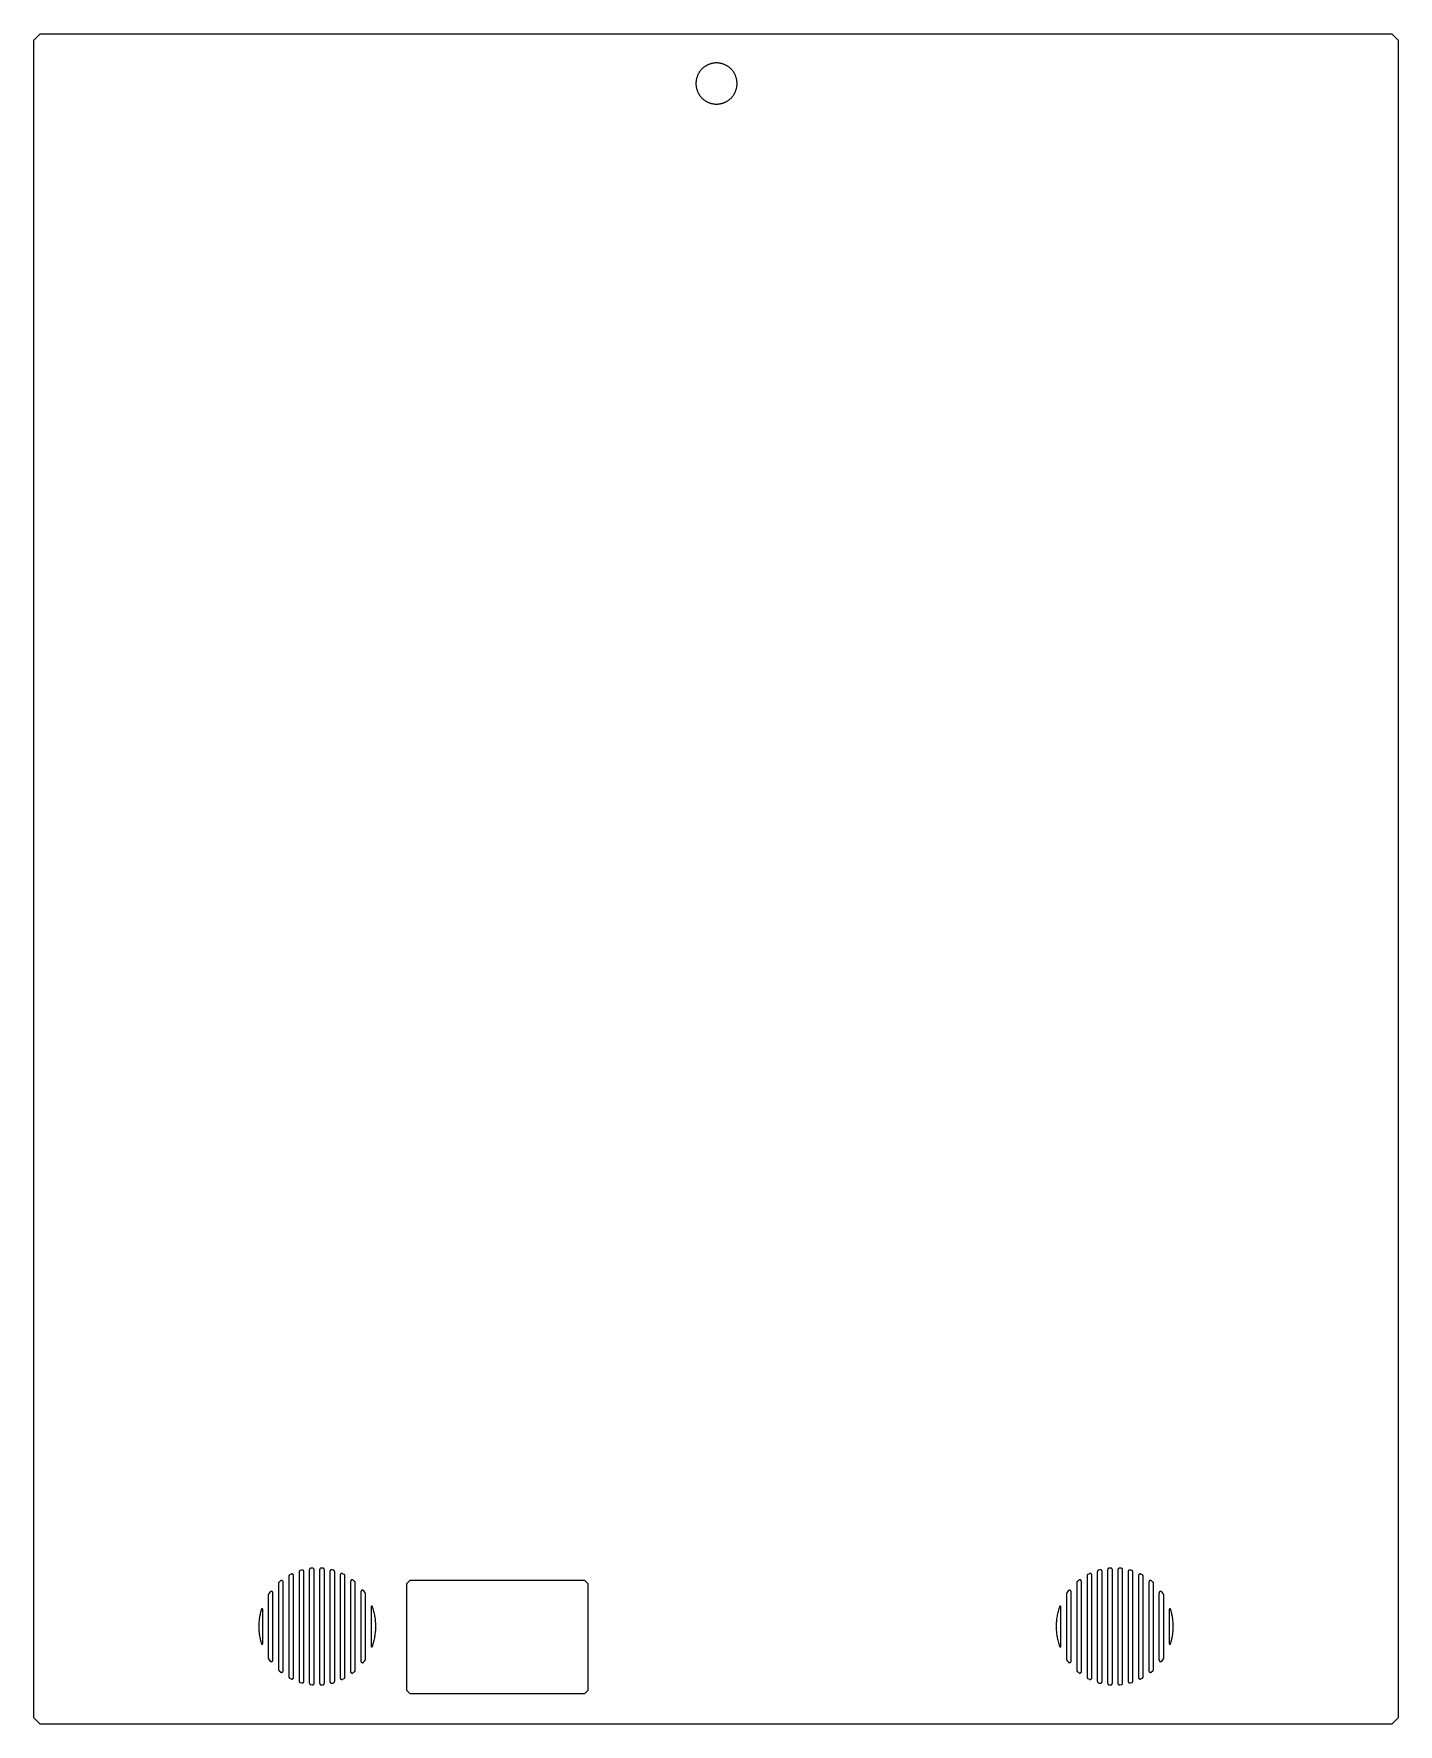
# Model space of a CAD drawing. Extents: x -1153 to -755, y -14 to 479.
import ezdxf

# ---------------------------------------------------------------- set-up
doc = ezdxf.new("R2010")
doc.units = 0
doc.layers.add('000__杂项', color=18, linetype='CONTINUOUS')

msp = doc.modelspace()

# ---------------------------------------------------------------- linework, layer by layer
at = {"layer": '000__杂项'}
for points in [[(-755.09, 477.12), (-755.09, -12.12), (-756.97, -14), (-1151.21, -14), (-1153.09, -12.12), (-1153.09, 477.12), (-1151.21, 479), (-756.97, 479)], [(-959.95, 464.5), (-959.95, 464.37), (-959.94, 464.24), (-959.94, 464.1), (-959.92, 463.96), (-959.91, 463.83), (-959.89, 463.69), (-959.87, 463.55), (-959.85, 463.41), (-959.82, 463.27), (-959.79, 463.13), (-959.76, 462.99), (-959.72, 462.85), (-959.68, 462.71), (-959.63, 462.57), (-959.58, 462.43), (-959.53, 462.29), (-959.47, 462.16), (-959.41, 462.02), (-959.35, 461.88), (-959.28, 461.75), (-959.21, 461.61), (-959.13, 461.48), (-959.05, 461.35), (-958.97, 461.22), (-958.89, 461.09), (-958.8, 460.97), (-958.7, 460.84), (-958.61, 460.72), (-958.51, 460.6), (-958.41, 460.49), (-958.3, 460.37), (-958.19, 460.26), (-958.08, 460.15), (-957.97, 460.05), (-957.85, 459.94), (-957.73, 459.84), (-957.61, 459.75), (-957.49, 459.66), (-957.36, 459.57), (-957.23, 459.48), (-957.1, 459.4), (-956.97, 459.32), (-956.84, 459.24), (-956.7, 459.17), (-956.57, 459.11), (-956.43, 459.04), (-956.3, 458.98), (-956.16, 458.92), (-956.02, 458.87), (-955.88, 458.82), (-955.74, 458.78), (-955.6, 458.73), (-955.46, 458.7), (-955.32, 458.66), (-955.18, 458.63), (-955.04, 458.6), (-954.9, 458.58), (-954.76, 458.56), (-954.63, 458.54), (-954.49, 458.53), (-954.35, 458.52), (-954.22, 458.51), (-954.08, 458.5), (-953.95, 458.5), (-953.82, 458.5), (-953.68, 458.51), (-953.55, 458.52), (-953.41, 458.53), (-953.27, 458.54), (-953.13, 458.56), (-953, 458.58), (-952.86, 458.6), (-952.72, 458.63), (-952.58, 458.66), (-952.44, 458.7), (-952.3, 458.73), (-952.16, 458.78), (-952.02, 458.82), (-951.88, 458.87), (-951.74, 458.92), (-951.6, 458.98), (-951.47, 459.04), (-951.33, 459.11), (-951.19, 459.17), (-951.06, 459.24), (-950.93, 459.32), (-950.8, 459.4), (-950.67, 459.48), (-950.54, 459.57), (-950.41, 459.66), (-950.29, 459.75), (-950.17, 459.84), (-950.05, 459.94), (-949.93, 460.05), (-949.82, 460.15), (-949.71, 460.26), (-949.6, 460.37), (-949.49, 460.49), (-949.39, 460.6), (-949.29, 460.72), (-949.19, 460.84), (-949.1, 460.97), (-949.01, 461.09), (-948.93, 461.22), (-948.84, 461.35), (-948.77, 461.48), (-948.69, 461.61), (-948.62, 461.75), (-948.55, 461.88), (-948.49, 462.02), (-948.43, 462.16), (-948.37, 462.29), (-948.32, 462.43), (-948.27, 462.57), (-948.22, 462.71), (-948.18, 462.85), (-948.14, 462.99), (-948.11, 463.13), (-948.08, 463.27), (-948.05, 463.41), (-948.03, 463.55), (-948, 463.69), (-947.99, 463.83), (-947.97, 463.96), (-947.96, 464.1), (-947.96, 464.24), (-947.95, 464.37), (-947.95, 464.5), (-947.95, 464.64), (-947.96, 464.77), (-947.96, 464.91), (-947.97, 465.04), (-947.99, 465.18), (-948, 465.32), (-948.03, 465.46), (-948.05, 465.59), (-948.08, 465.73), (-948.11, 465.87), (-948.14, 466.01), (-948.18, 466.15), (-948.22, 466.29), (-948.27, 466.43), (-948.32, 466.57), (-948.37, 466.71), (-948.43, 466.85), (-948.49, 466.99), (-948.55, 467.12), (-948.62, 467.26), (-948.69, 467.39), (-948.77, 467.53), (-948.84, 467.66), (-948.93, 467.79), (-949.01, 467.91), (-949.1, 468.04), (-949.19, 468.16), (-949.29, 468.28), (-949.39, 468.4), (-949.49, 468.52), (-949.6, 468.63), (-949.71, 468.75), (-949.82, 468.85), (-949.93, 468.96), (-950.05, 469.06), (-950.17, 469.16), (-950.29, 469.26), (-950.41, 469.35), (-950.54, 469.44), (-950.67, 469.52), (-950.8, 469.61), (-950.93, 469.69), (-951.06, 469.76), (-951.19, 469.83), (-951.33, 469.9), (-951.47, 469.96), (-951.6, 470.03), (-951.74, 470.08), (-951.88, 470.13), (-952.02, 470.18), (-952.16, 470.23), (-952.3, 470.27), (-952.44, 470.31), (-952.58, 470.34), (-952.72, 470.38), (-952.86, 470.4), (-953, 470.43), (-953.13, 470.45), (-953.27, 470.46), (-953.41, 470.48), (-953.55, 470.49), (-953.68, 470.5), (-953.82, 470.5), (-953.95, 470.5), (-954.08, 470.5), (-954.22, 470.5), (-954.35, 470.49), (-954.49, 470.48), (-954.63, 470.46), (-954.76, 470.45), (-954.9, 470.43), (-955.04, 470.4), (-955.18, 470.38), (-955.32, 470.34), (-955.46, 470.31), (-955.6, 470.27), (-955.74, 470.23), (-955.88, 470.18), (-956.02, 470.13), (-956.16, 470.08), (-956.3, 470.03), (-956.43, 469.96), (-956.57, 469.9), (-956.7, 469.83), (-956.84, 469.76), (-956.97, 469.69), (-957.1, 469.61), (-957.23, 469.52), (-957.36, 469.44), (-957.49, 469.35), (-957.61, 469.26), (-957.73, 469.16), (-957.85, 469.06), (-957.97, 468.96), (-958.08, 468.85), (-958.19, 468.75), (-958.3, 468.63), (-958.41, 468.52), (-958.51, 468.4), (-958.61, 468.28), (-958.7, 468.16), (-958.8, 468.04), (-958.89, 467.91), (-958.97, 467.79), (-959.05, 467.66), (-959.13, 467.53), (-959.21, 467.39), (-959.28, 467.26), (-959.35, 467.12), (-959.41, 466.99), (-959.47, 466.85), (-959.53, 466.71), (-959.58, 466.57), (-959.63, 466.43), (-959.68, 466.29), (-959.72, 466.15), (-959.76, 466.01), (-959.79, 465.87), (-959.82, 465.73), (-959.85, 465.59), (-959.87, 465.46), (-959.89, 465.32), (-959.91, 465.18), (-959.92, 465.04), (-959.94, 464.91), (-959.94, 464.77), (-959.95, 464.64)]]:
    msp.add_lwpolyline(points, close=True, dxfattribs=at)
for points in [[(-1078.04, 29.77), (-1078.46, 29.55), (-1078.47, 29.54), (-1078.48, 29.54), (-1078.5, 29.53), (-1078.51, 29.52), (-1078.53, 29.51), (-1078.54, 29.5), (-1078.55, 29.49), (-1078.56, 29.48), (-1078.58, 29.46), (-1078.59, 29.45), (-1078.6, 29.44), (-1078.61, 29.43), (-1078.62, 29.41), (-1078.63, 29.4), (-1078.64, 29.38), (-1078.65, 29.37), (-1078.66, 29.35), (-1078.67, 29.34), (-1078.67, 29.32), (-1078.68, 29.31), (-1078.69, 29.29), (-1078.69, 29.28), (-1078.7, 29.26), (-1078.7, 29.24), (-1078.71, 29.23), (-1078.71, 29.21), (-1078.71, 29.19), (-1078.72, 29.18), (-1078.72, 29.16), (-1078.72, 29.14), (-1078.72, 29.13), (-1078.72, 29.11)], [(-1077.32, 29.32), (-1077.32, 29.33), (-1077.32, 29.35), (-1077.32, 29.36), (-1077.32, 29.37), (-1077.33, 29.39), (-1077.33, 29.4), (-1077.33, 29.42), (-1077.33, 29.43), (-1077.34, 29.45), (-1077.34, 29.46), (-1077.35, 29.47), (-1077.35, 29.49), (-1077.36, 29.5), (-1077.36, 29.52), (-1077.37, 29.53), (-1077.38, 29.55), (-1077.38, 29.56), (-1077.39, 29.58), (-1077.4, 29.59), (-1077.41, 29.6), (-1077.42, 29.62), (-1077.43, 29.63), (-1077.44, 29.64), (-1077.45, 29.66), (-1077.46, 29.67), (-1077.48, 29.68), (-1077.49, 29.69), (-1077.5, 29.7), (-1077.51, 29.71), (-1077.53, 29.73), (-1077.54, 29.73), (-1077.56, 29.74), (-1077.57, 29.75), (-1077.59, 29.76), (-1077.6, 29.77), (-1077.62, 29.78), (-1077.64, 29.78), (-1077.65, 29.79), (-1077.67, 29.8), (-1077.68, 29.8), (-1077.7, 29.8), (-1077.72, 29.81), (-1077.73, 29.81), (-1077.75, 29.81), (-1077.77, 29.82), (-1077.78, 29.82), (-1077.8, 29.82), (-1077.82, 29.82), (-1077.83, 29.82), (-1077.85, 29.82), (-1077.86, 29.82), (-1077.88, 29.82), (-1077.89, 29.81), (-1077.91, 29.81), (-1077.92, 29.81), (-1077.94, 29.8), (-1077.95, 29.8), (-1077.97, 29.8), (-1077.98, 29.79), (-1077.99, 29.79), (-1078.01, 29.78), (-1078.02, 29.78), (-1078.03, 29.77), (-1078.04, 29.77)], [(-1074.95, 30.96), (-1075.37, 30.84), (-1075.37, 30.83), (-1075.38, 30.83), (-1075.39, 30.83), (-1075.4, 30.82), (-1075.41, 30.82), (-1075.42, 30.82), (-1075.43, 30.81), (-1075.44, 30.81), (-1075.45, 30.8), (-1075.45, 30.8), (-1075.46, 30.79), (-1075.47, 30.79), (-1075.48, 30.78), (-1075.49, 30.78), (-1075.5, 30.77), (-1075.51, 30.77), (-1075.51, 30.76), (-1075.52, 30.76), (-1075.53, 30.75), (-1075.54, 30.74), (-1075.55, 30.74), (-1075.55, 30.73), (-1075.56, 30.72), (-1075.57, 30.72), (-1075.58, 30.71), (-1075.58, 30.7), (-1075.59, 30.69), (-1075.6, 30.69), (-1075.6, 30.68), (-1075.61, 30.67), (-1075.62, 30.66), (-1075.62, 30.65), (-1075.63, 30.65), (-1075.63, 30.64), (-1075.64, 30.63), (-1075.65, 30.62), (-1075.65, 30.61), (-1075.66, 30.6), (-1075.66, 30.59), (-1075.67, 30.59), (-1075.67, 30.58), (-1075.67, 30.57), (-1075.68, 30.56), (-1075.68, 30.55), (-1075.69, 30.54), (-1075.69, 30.53), (-1075.69, 30.52), (-1075.7, 30.51), (-1075.7, 30.5), (-1075.7, 30.49), (-1075.7, 30.48), (-1075.71, 30.47), (-1075.71, 30.46), (-1075.71, 30.45), (-1075.71, 30.44), (-1075.71, 30.43), (-1075.72, 30.42), (-1075.72, 30.41), (-1075.72, 30.4), (-1075.72, 30.39), (-1075.72, 30.39), (-1075.72, 30.38), (-1075.72, 30.37), (-1075.72, 30.36)], [(-1075.72, 30.36), (-1075.72, -1.36)], [(-1074.32, 30.47), (-1074.32, 30.49), (-1074.32, 30.5), (-1074.32, 30.51), (-1074.32, 30.52), (-1074.32, 30.54), (-1074.33, 30.55), (-1074.33, 30.56), (-1074.33, 30.58), (-1074.33, 30.59), (-1074.34, 30.6), (-1074.34, 30.62), (-1074.35, 30.63), (-1074.35, 30.64), (-1074.36, 30.66), (-1074.36, 30.67), (-1074.37, 30.68), (-1074.37, 30.7), (-1074.38, 30.71), (-1074.39, 30.72), (-1074.39, 30.74), (-1074.4, 30.75), (-1074.41, 30.76), (-1074.42, 30.77), (-1074.43, 30.79), (-1074.44, 30.8), (-1074.45, 30.81), (-1074.46, 30.82), (-1074.47, 30.83), (-1074.48, 30.84), (-1074.49, 30.85), (-1074.51, 30.86), (-1074.52, 30.87), (-1074.53, 30.88), (-1074.54, 30.89), (-1074.56, 30.9), (-1074.57, 30.91), (-1074.58, 30.91), (-1074.6, 30.92), (-1074.61, 30.93), (-1074.62, 30.93), (-1074.64, 30.94), (-1074.65, 30.94), (-1074.67, 30.95), (-1074.68, 30.95), (-1074.7, 30.96), (-1074.71, 30.96), (-1074.72, 30.96), (-1074.74, 30.97), (-1074.75, 30.97), (-1074.77, 30.97), (-1074.78, 30.97), (-1074.8, 30.97), (-1074.81, 30.97), (-1074.82, 30.97), (-1074.84, 30.97), (-1074.85, 30.97), (-1074.86, 30.97), (-1074.88, 30.97), (-1074.89, 30.97), (-1074.9, 30.97), (-1074.92, 30.96), (-1074.93, 30.96), (-1074.94, 30.96), (-1074.95, 30.96)], [(-1074.32, -1.47), (-1074.32, 30.47)], [(-1071.86, 31.51), (-1072.28, 31.47), (-1072.29, 31.47), (-1072.3, 31.47), (-1072.31, 31.47), (-1072.32, 31.46), (-1072.33, 31.46), (-1072.34, 31.46), (-1072.35, 31.46), (-1072.36, 31.45), (-1072.37, 31.45), (-1072.38, 31.45), (-1072.39, 31.44), (-1072.4, 31.44), (-1072.41, 31.44), (-1072.42, 31.43), (-1072.43, 31.43), (-1072.44, 31.42), (-1072.45, 31.42), (-1072.46, 31.41), (-1072.47, 31.41), (-1072.48, 31.4), (-1072.49, 31.39), (-1072.5, 31.39), (-1072.51, 31.38), (-1072.52, 31.37), (-1072.53, 31.37), (-1072.54, 31.36), (-1072.55, 31.35), (-1072.56, 31.34), (-1072.57, 31.33), (-1072.58, 31.33), (-1072.58, 31.32), (-1072.59, 31.31), (-1072.6, 31.3), (-1072.61, 31.29), (-1072.62, 31.28), (-1072.62, 31.27), (-1072.63, 31.26), (-1072.64, 31.25), (-1072.64, 31.24), (-1072.65, 31.23), (-1072.66, 31.22), (-1072.66, 31.21), (-1072.67, 31.2), (-1072.67, 31.19), (-1072.68, 31.18), (-1072.68, 31.17), (-1072.69, 31.16), (-1072.69, 31.15), (-1072.69, 31.14), (-1072.7, 31.13), (-1072.7, 31.11), (-1072.7, 31.1), (-1072.71, 31.09), (-1072.71, 31.08), (-1072.71, 31.07), (-1072.71, 31.06), (-1072.71, 31.05), (-1072.72, 31.04), (-1072.72, 31.03), (-1072.72, 31.02), (-1072.72, 31.01), (-1072.72, 31), (-1072.72, 30.98), (-1072.72, 30.97)], [(-1072.72, 30.97), (-1072.72, -1.97)], [(-1071.32, 31.01), (-1071.32, 31.03), (-1071.32, 31.04), (-1071.32, 31.05), (-1071.32, 31.06), (-1071.32, 31.07), (-1071.33, 31.08), (-1071.33, 31.1), (-1071.33, 31.11), (-1071.33, 31.12), (-1071.33, 31.13), (-1071.34, 31.15), (-1071.34, 31.16), (-1071.35, 31.17), (-1071.35, 31.18), (-1071.35, 31.19), (-1071.36, 31.21), (-1071.36, 31.22), (-1071.37, 31.23), (-1071.38, 31.24), (-1071.38, 31.25), (-1071.39, 31.27), (-1071.4, 31.28), (-1071.4, 31.29), (-1071.41, 31.3), (-1071.42, 31.31), (-1071.43, 31.32), (-1071.44, 31.33), (-1071.44, 31.34), (-1071.45, 31.35), (-1071.46, 31.36), (-1071.47, 31.37), (-1071.48, 31.38), (-1071.49, 31.39), (-1071.5, 31.4), (-1071.51, 31.41), (-1071.52, 31.42), (-1071.54, 31.42), (-1071.55, 31.43), (-1071.56, 31.44), (-1071.57, 31.45), (-1071.58, 31.45), (-1071.59, 31.46), (-1071.61, 31.47), (-1071.62, 31.47), (-1071.63, 31.48), (-1071.64, 31.48), (-1071.66, 31.49), (-1071.67, 31.49), (-1071.68, 31.49), (-1071.69, 31.5), (-1071.71, 31.5), (-1071.72, 31.5), (-1071.73, 31.51), (-1071.74, 31.51), (-1071.76, 31.51), (-1071.77, 31.51), (-1071.78, 31.51), (-1071.79, 31.51), (-1071.8, 31.51), (-1071.82, 31.51), (-1071.83, 31.51), (-1071.84, 31.51), (-1071.85, 31.51), (-1071.86, 31.51)], [(-1071.32, -2.01), (-1071.32, 31.01)], [(-1068.77, 31.5), (-1069.18, 31.53), (-1069.2, 31.53), (-1069.21, 31.53), (-1069.22, 31.53), (-1069.23, 31.53), (-1069.24, 31.53), (-1069.26, 31.53), (-1069.27, 31.53), (-1069.28, 31.53), (-1069.29, 31.53), (-1069.3, 31.53), (-1069.32, 31.52), (-1069.33, 31.52), (-1069.34, 31.52), (-1069.35, 31.52), (-1069.37, 31.51), (-1069.38, 31.51), (-1069.39, 31.5), (-1069.4, 31.5), (-1069.42, 31.49), (-1069.43, 31.49), (-1069.44, 31.48), (-1069.45, 31.48), (-1069.46, 31.47), (-1069.47, 31.46), (-1069.49, 31.46), (-1069.5, 31.45), (-1069.51, 31.44), (-1069.52, 31.43), (-1069.53, 31.43), (-1069.54, 31.42), (-1069.55, 31.41), (-1069.56, 31.4), (-1069.57, 31.39), (-1069.58, 31.38), (-1069.59, 31.37), (-1069.6, 31.36), (-1069.61, 31.35), (-1069.62, 31.34), (-1069.62, 31.33), (-1069.63, 31.32), (-1069.64, 31.31), (-1069.65, 31.29), (-1069.65, 31.28), (-1069.66, 31.27), (-1069.67, 31.26), (-1069.67, 31.25), (-1069.68, 31.24), (-1069.68, 31.22), (-1069.69, 31.21), (-1069.69, 31.2), (-1069.7, 31.19), (-1069.7, 31.18), (-1069.7, 31.16), (-1069.71, 31.15), (-1069.71, 31.14), (-1069.71, 31.13), (-1069.71, 31.12), (-1069.72, 31.1), (-1069.72, 31.09), (-1069.72, 31.08), (-1069.72, 31.07), (-1069.72, 31.06), (-1069.72, 31.04), (-1069.72, 31.03)], [(-1069.72, 31.03), (-1069.72, -2.03)], [(-1068.32, 31), (-1068.32, 31.01), (-1068.32, 31.02), (-1068.32, 31.03), (-1068.32, 31.04), (-1068.32, 31.05), (-1068.32, 31.06), (-1068.33, 31.08), (-1068.33, 31.09), (-1068.33, 31.1), (-1068.33, 31.11), (-1068.33, 31.12), (-1068.34, 31.13), (-1068.34, 31.14), (-1068.34, 31.15), (-1068.35, 31.16), (-1068.35, 31.17), (-1068.36, 31.19), (-1068.36, 31.2), (-1068.37, 31.21), (-1068.37, 31.22), (-1068.38, 31.23), (-1068.38, 31.24), (-1068.39, 31.25), (-1068.39, 31.26), (-1068.4, 31.27), (-1068.41, 31.28), (-1068.41, 31.29), (-1068.42, 31.3), (-1068.43, 31.31), (-1068.43, 31.32), (-1068.44, 31.33), (-1068.45, 31.34), (-1068.46, 31.35), (-1068.47, 31.35), (-1068.48, 31.36), (-1068.48, 31.37), (-1068.49, 31.38), (-1068.5, 31.39), (-1068.51, 31.39), (-1068.52, 31.4), (-1068.53, 31.41), (-1068.54, 31.41), (-1068.55, 31.42), (-1068.56, 31.43), (-1068.57, 31.43), (-1068.58, 31.44), (-1068.59, 31.44), (-1068.6, 31.45), (-1068.61, 31.45), (-1068.62, 31.46), (-1068.63, 31.46), (-1068.64, 31.47), (-1068.66, 31.47), (-1068.67, 31.48), (-1068.68, 31.48), (-1068.69, 31.48), (-1068.7, 31.48), (-1068.71, 31.49), (-1068.72, 31.49), (-1068.73, 31.49), (-1068.74, 31.49), (-1068.75, 31.5), (-1068.76, 31.5), (-1068.77, 31.5)], [(-1068.32, -2), (-1068.32, 31)], [(-1065.68, 30.91), (-1066.09, 31.02), (-1066.11, 31.03), (-1066.12, 31.03), (-1066.13, 31.03), (-1066.14, 31.03), (-1066.16, 31.04), (-1066.17, 31.04), (-1066.18, 31.04), (-1066.2, 31.04), (-1066.21, 31.04), (-1066.22, 31.04), (-1066.24, 31.04), (-1066.25, 31.04), (-1066.27, 31.04), (-1066.28, 31.04), (-1066.29, 31.04), (-1066.31, 31.03), (-1066.32, 31.03), (-1066.34, 31.03), (-1066.35, 31.02), (-1066.37, 31.02), (-1066.38, 31.01), (-1066.39, 31.01), (-1066.41, 31), (-1066.42, 31), (-1066.44, 30.99), (-1066.45, 30.99), (-1066.46, 30.98), (-1066.48, 30.97), (-1066.49, 30.96), (-1066.5, 30.95), (-1066.51, 30.95), (-1066.53, 30.94), (-1066.54, 30.93), (-1066.55, 30.92), (-1066.56, 30.91), (-1066.57, 30.9), (-1066.58, 30.88), (-1066.59, 30.87), (-1066.6, 30.86), (-1066.61, 30.85), (-1066.62, 30.84), (-1066.63, 30.83), (-1066.64, 30.81), (-1066.65, 30.8), (-1066.65, 30.79), (-1066.66, 30.78), (-1066.67, 30.76), (-1066.67, 30.75), (-1066.68, 30.74), (-1066.69, 30.72), (-1066.69, 30.71), (-1066.7, 30.7), (-1066.7, 30.68), (-1066.7, 30.67), (-1066.71, 30.66), (-1066.71, 30.64), (-1066.71, 30.63), (-1066.71, 30.62), (-1066.72, 30.6), (-1066.72, 30.59), (-1066.72, 30.58), (-1066.72, 30.57), (-1066.72, 30.55), (-1066.72, 30.54)], [(-1066.72, 30.54), (-1066.72, -1.54)], [(-1065.32, 30.43), (-1065.32, 30.44), (-1065.32, 30.45), (-1065.32, 30.46), (-1065.32, 30.47), (-1065.32, 30.48), (-1065.32, 30.49), (-1065.32, 30.5), (-1065.33, 30.51), (-1065.33, 30.52), (-1065.33, 30.53), (-1065.33, 30.54), (-1065.33, 30.55), (-1065.34, 30.56), (-1065.34, 30.57), (-1065.34, 30.58), (-1065.34, 30.59), (-1065.35, 30.6), (-1065.35, 30.6), (-1065.36, 30.61), (-1065.36, 30.62), (-1065.36, 30.63), (-1065.37, 30.64), (-1065.37, 30.65), (-1065.38, 30.66), (-1065.38, 30.67), (-1065.39, 30.68), (-1065.39, 30.69), (-1065.4, 30.7), (-1065.4, 30.71), (-1065.41, 30.72), (-1065.41, 30.72), (-1065.42, 30.73), (-1065.43, 30.74), (-1065.43, 30.75), (-1065.44, 30.76), (-1065.45, 30.76), (-1065.45, 30.77), (-1065.46, 30.78), (-1065.47, 30.79), (-1065.48, 30.79), (-1065.48, 30.8), (-1065.49, 30.81), (-1065.5, 30.81), (-1065.51, 30.82), (-1065.52, 30.83), (-1065.52, 30.83), (-1065.53, 30.84), (-1065.54, 30.85), (-1065.55, 30.85), (-1065.56, 30.86), (-1065.57, 30.86), (-1065.57, 30.87), (-1065.58, 30.87), (-1065.59, 30.88), (-1065.6, 30.88), (-1065.61, 30.88), (-1065.62, 30.89), (-1065.63, 30.89), (-1065.64, 30.9), (-1065.65, 30.9), (-1065.66, 30.9), (-1065.66, 30.91), (-1065.67, 30.91), (-1065.68, 30.91)], [(-1065.32, -1.43), (-1065.32, 30.43)], [(-1062.59, 29.69), (-1063, 29.89), (-1063.02, 29.9), (-1063.03, 29.9), (-1063.04, 29.91), (-1063.05, 29.91), (-1063.07, 29.92), (-1063.08, 29.92), (-1063.1, 29.93), (-1063.11, 29.93), (-1063.12, 29.93), (-1063.14, 29.93), (-1063.15, 29.94), (-1063.17, 29.94), (-1063.18, 29.94), (-1063.2, 29.94), (-1063.22, 29.94), (-1063.23, 29.94), (-1063.25, 29.94), (-1063.26, 29.94), (-1063.28, 29.94), (-1063.3, 29.94), (-1063.31, 29.93), (-1063.33, 29.93), (-1063.35, 29.93), (-1063.36, 29.92), (-1063.38, 29.92), (-1063.39, 29.91), (-1063.41, 29.9), (-1063.43, 29.9), (-1063.44, 29.89), (-1063.46, 29.88), (-1063.47, 29.87), (-1063.49, 29.86), (-1063.5, 29.86), (-1063.52, 29.85), (-1063.53, 29.84), (-1063.54, 29.82), (-1063.56, 29.81), (-1063.57, 29.8), (-1063.58, 29.79), (-1063.59, 29.78), (-1063.6, 29.76), (-1063.61, 29.75), (-1063.62, 29.74), (-1063.63, 29.72), (-1063.64, 29.71), (-1063.65, 29.7), (-1063.66, 29.68), (-1063.67, 29.67), (-1063.67, 29.65), (-1063.68, 29.64), (-1063.69, 29.62), (-1063.69, 29.61), (-1063.7, 29.6), (-1063.7, 29.58), (-1063.7, 29.57), (-1063.71, 29.55), (-1063.71, 29.54), (-1063.71, 29.52), (-1063.72, 29.51), (-1063.72, 29.5), (-1063.72, 29.48), (-1063.72, 29.47), (-1063.72, 29.45), (-1063.72, 29.44)], [(-1062.32, 29.24), (-1062.32, 29.26), (-1062.32, 29.28), (-1062.32, 29.29), (-1062.32, 29.31), (-1062.33, 29.33), (-1062.33, 29.34), (-1062.33, 29.36), (-1062.34, 29.38), (-1062.34, 29.39), (-1062.35, 29.41), (-1062.35, 29.42), (-1062.36, 29.43), (-1062.36, 29.44), (-1062.36, 29.45), (-1062.37, 29.46), (-1062.37, 29.46), (-1062.38, 29.47), (-1062.38, 29.48), (-1062.38, 29.49), (-1062.39, 29.5), (-1062.39, 29.5), (-1062.4, 29.51), (-1062.4, 29.52), (-1062.41, 29.53), (-1062.41, 29.53), (-1062.42, 29.54), (-1062.42, 29.55), (-1062.43, 29.55), (-1062.43, 29.56), (-1062.44, 29.57), (-1062.45, 29.57), (-1062.46, 29.59), (-1062.47, 29.6), (-1062.48, 29.61), (-1062.49, 29.62), (-1062.51, 29.63), (-1062.52, 29.64), (-1062.54, 29.65), (-1062.55, 29.66), (-1062.56, 29.67), (-1062.58, 29.68), (-1062.59, 29.69)], [(-845.59, 29.69), (-845.61, 29.68), (-845.62, 29.67), (-845.64, 29.66), (-845.65, 29.65), (-845.66, 29.64), (-845.68, 29.63), (-845.69, 29.62), (-845.7, 29.61), (-845.72, 29.6), (-845.73, 29.59), (-845.74, 29.57), (-845.75, 29.57), (-845.75, 29.56), (-845.76, 29.55), (-845.76, 29.55), (-845.77, 29.54), (-845.77, 29.53), (-845.78, 29.53), (-845.78, 29.52), (-845.79, 29.51), (-845.79, 29.5), (-845.8, 29.5), (-845.8, 29.49), (-845.81, 29.48), (-845.81, 29.47), (-845.81, 29.46), (-845.82, 29.46), (-845.82, 29.45), (-845.82, 29.44), (-845.83, 29.43), (-845.83, 29.42), (-845.84, 29.41), (-845.84, 29.39), (-845.85, 29.38), (-845.85, 29.36), (-845.86, 29.34), (-845.86, 29.33), (-845.86, 29.31), (-845.86, 29.29), (-845.86, 29.28), (-845.87, 29.26), (-845.87, 29.24)], [(-844.47, 29.44), (-844.47, 29.45), (-844.47, 29.47), (-844.47, 29.48), (-844.47, 29.5), (-844.47, 29.51), (-844.47, 29.52), (-844.48, 29.54), (-844.48, 29.55), (-844.48, 29.57), (-844.49, 29.58), (-844.49, 29.6), (-844.5, 29.61), (-844.5, 29.62), (-844.51, 29.64), (-844.51, 29.65), (-844.52, 29.67), (-844.53, 29.68), (-844.54, 29.7), (-844.54, 29.71), (-844.55, 29.72), (-844.56, 29.74), (-844.57, 29.75), (-844.58, 29.76), (-844.59, 29.78), (-844.61, 29.79), (-844.62, 29.8), (-844.63, 29.81), (-844.64, 29.82), (-844.66, 29.84), (-844.67, 29.85), (-844.69, 29.86), (-844.7, 29.86), (-844.71, 29.87), (-844.73, 29.88), (-844.74, 29.89), (-844.76, 29.9), (-844.78, 29.9), (-844.79, 29.91), (-844.81, 29.92), (-844.82, 29.92), (-844.84, 29.93), (-844.86, 29.93), (-844.87, 29.93), (-844.89, 29.94), (-844.91, 29.94), (-844.92, 29.94), (-844.94, 29.94), (-844.95, 29.94), (-844.97, 29.94), (-844.99, 29.94), (-845, 29.94), (-845.02, 29.94), (-845.03, 29.94), (-845.05, 29.93), (-845.06, 29.93), (-845.08, 29.93), (-845.09, 29.93), (-845.1, 29.92), (-845.12, 29.92), (-845.13, 29.91), (-845.14, 29.91), (-845.16, 29.9), (-845.17, 29.9), (-845.18, 29.89), (-845.59, 29.69)], [(-841.47, 30.54), (-841.47, 30.55), (-841.47, 30.57), (-841.47, 30.58), (-841.47, 30.59), (-841.47, 30.6), (-841.47, 30.62), (-841.47, 30.63), (-841.48, 30.64), (-841.48, 30.66), (-841.48, 30.67), (-841.49, 30.68), (-841.49, 30.7), (-841.5, 30.71), (-841.5, 30.72), (-841.51, 30.74), (-841.51, 30.75), (-841.52, 30.76), (-841.52, 30.78), (-841.53, 30.79), (-841.54, 30.8), (-841.55, 30.81), (-841.56, 30.83), (-841.56, 30.84), (-841.57, 30.85), (-841.58, 30.86), (-841.59, 30.87), (-841.6, 30.88), (-841.61, 30.9), (-841.62, 30.91), (-841.64, 30.92), (-841.65, 30.93), (-841.66, 30.94), (-841.67, 30.95), (-841.68, 30.95), (-841.7, 30.96), (-841.71, 30.97), (-841.72, 30.98), (-841.74, 30.99), (-841.75, 30.99), (-841.76, 31), (-841.78, 31), (-841.79, 31.01), (-841.81, 31.01), (-841.82, 31.02), (-841.84, 31.02), (-841.85, 31.03), (-841.86, 31.03), (-841.88, 31.03), (-841.89, 31.04), (-841.91, 31.04), (-841.92, 31.04), (-841.93, 31.04), (-841.95, 31.04), (-841.96, 31.04), (-841.98, 31.04), (-841.99, 31.04), (-842, 31.04), (-842.02, 31.04), (-842.03, 31.04), (-842.04, 31.03), (-842.05, 31.03), (-842.07, 31.03), (-842.08, 31.03), (-842.09, 31.02), (-842.5, 30.91), (-842.51, 30.91), (-842.52, 30.91), (-842.53, 30.9), (-842.54, 30.9), (-842.55, 30.9), (-842.56, 30.89), (-842.57, 30.89), (-842.58, 30.88), (-842.58, 30.88), (-842.59, 30.88), (-842.6, 30.87), (-842.61, 30.87), (-842.62, 30.86), (-842.63, 30.86), (-842.64, 30.85), (-842.65, 30.85), (-842.65, 30.84), (-842.66, 30.83), (-842.67, 30.83), (-842.68, 30.82), (-842.69, 30.81), (-842.69, 30.81), (-842.7, 30.8), (-842.71, 30.79), (-842.72, 30.79), (-842.72, 30.78), (-842.73, 30.77), (-842.74, 30.76), (-842.75, 30.76), (-842.75, 30.75), (-842.76, 30.74), (-842.77, 30.73), (-842.77, 30.72), (-842.78, 30.72), (-842.78, 30.71), (-842.79, 30.7), (-842.79, 30.69), (-842.8, 30.68), (-842.8, 30.67), (-842.81, 30.66), (-842.81, 30.65), (-842.82, 30.64), (-842.82, 30.63), (-842.83, 30.62), (-842.83, 30.61), (-842.83, 30.6), (-842.84, 30.6), (-842.84, 30.59), (-842.84, 30.58), (-842.85, 30.57), (-842.85, 30.56), (-842.85, 30.55), (-842.85, 30.54), (-842.86, 30.53), (-842.86, 30.52), (-842.86, 30.51), (-842.86, 30.5), (-842.86, 30.49), (-842.86, 30.48), (-842.86, 30.47), (-842.86, 30.46), (-842.87, 30.45), (-842.87, 30.44), (-842.87, 30.43)], [(-842.87, 30.43), (-842.87, -1.43)], [(-841.47, -1.54), (-841.47, 30.54)], [(-838.47, 31.03), (-838.47, 31.04), (-838.47, 31.06), (-838.47, 31.07), (-838.47, 31.08), (-838.47, 31.09), (-838.47, 31.1), (-838.47, 31.12), (-838.47, 31.13), (-838.48, 31.14), (-838.48, 31.15), (-838.48, 31.16), (-838.49, 31.18), (-838.49, 31.19), (-838.49, 31.2), (-838.5, 31.21), (-838.5, 31.22), (-838.51, 31.24), (-838.51, 31.25), (-838.52, 31.26), (-838.53, 31.27), (-838.53, 31.28), (-838.54, 31.29), (-838.55, 31.31), (-838.55, 31.32), (-838.56, 31.33), (-838.57, 31.34), (-838.58, 31.35), (-838.59, 31.36), (-838.6, 31.37), (-838.61, 31.38), (-838.62, 31.39), (-838.62, 31.4), (-838.64, 31.41), (-838.65, 31.42), (-838.66, 31.43), (-838.67, 31.43), (-838.68, 31.44), (-838.69, 31.45), (-838.7, 31.46), (-838.71, 31.46), (-838.72, 31.47), (-838.74, 31.48), (-838.75, 31.48), (-838.76, 31.49), (-838.77, 31.49), (-838.78, 31.5), (-838.8, 31.5), (-838.81, 31.51), (-838.82, 31.51), (-838.83, 31.52), (-838.84, 31.52), (-838.86, 31.52), (-838.87, 31.52), (-838.88, 31.53), (-838.89, 31.53), (-838.91, 31.53), (-838.92, 31.53), (-838.93, 31.53), (-838.94, 31.53), (-838.95, 31.53), (-838.97, 31.53), (-838.98, 31.53), (-838.99, 31.53), (-839, 31.53), (-839.41, 31.5), (-839.42, 31.5), (-839.43, 31.5), (-839.44, 31.49), (-839.46, 31.49), (-839.47, 31.49), (-839.48, 31.49), (-839.49, 31.48), (-839.5, 31.48), (-839.51, 31.48), (-839.52, 31.48), (-839.53, 31.47), (-839.54, 31.47), (-839.55, 31.46), (-839.56, 31.46), (-839.57, 31.45), (-839.58, 31.45), (-839.59, 31.44), (-839.6, 31.44), (-839.61, 31.43), (-839.62, 31.43), (-839.64, 31.42), (-839.64, 31.41), (-839.65, 31.41), (-839.66, 31.4), (-839.67, 31.39), (-839.68, 31.39), (-839.69, 31.38), (-839.7, 31.37), (-839.71, 31.36), (-839.72, 31.35), (-839.73, 31.35), (-839.74, 31.34), (-839.74, 31.33), (-839.75, 31.32), (-839.76, 31.31), (-839.77, 31.3), (-839.77, 31.29), (-839.78, 31.28), (-839.79, 31.27), (-839.79, 31.26), (-839.8, 31.25), (-839.81, 31.24), (-839.81, 31.23), (-839.82, 31.22), (-839.82, 31.21), (-839.83, 31.2), (-839.83, 31.19), (-839.83, 31.17), (-839.84, 31.16), (-839.84, 31.15), (-839.85, 31.14), (-839.85, 31.13), (-839.85, 31.12), (-839.85, 31.11), (-839.86, 31.1), (-839.86, 31.09), (-839.86, 31.08), (-839.86, 31.06), (-839.86, 31.05), (-839.86, 31.04), (-839.86, 31.03), (-839.87, 31.02), (-839.87, 31.01), (-839.87, 31)], [(-839.87, 31), (-839.87, -2)], [(-838.47, -2.03), (-838.47, 31.03)], [(-835.47, 30.97), (-835.47, 30.98), (-835.47, 31), (-835.47, 31.01), (-835.47, 31.02), (-835.47, 31.03), (-835.47, 31.04), (-835.47, 31.05), (-835.47, 31.06), (-835.48, 31.07), (-835.48, 31.08), (-835.48, 31.09), (-835.48, 31.1), (-835.49, 31.11), (-835.49, 31.13), (-835.49, 31.14), (-835.5, 31.15), (-835.5, 31.16), (-835.5, 31.17), (-835.51, 31.18), (-835.51, 31.19), (-835.52, 31.2), (-835.53, 31.21), (-835.53, 31.22), (-835.54, 31.23), (-835.54, 31.24), (-835.55, 31.25), (-835.56, 31.26), (-835.56, 31.27), (-835.57, 31.28), (-835.58, 31.29), (-835.59, 31.3), (-835.59, 31.31), (-835.6, 31.32), (-835.61, 31.33), (-835.62, 31.33), (-835.63, 31.34), (-835.64, 31.35), (-835.64, 31.36), (-835.65, 31.37), (-835.66, 31.37), (-835.67, 31.38), (-835.68, 31.39), (-835.69, 31.39), (-835.7, 31.4), (-835.71, 31.41), (-835.72, 31.41), (-835.73, 31.42), (-835.74, 31.42), (-835.75, 31.43), (-835.76, 31.43), (-835.77, 31.44), (-835.78, 31.44), (-835.79, 31.44), (-835.81, 31.45), (-835.82, 31.45), (-835.83, 31.45), (-835.84, 31.46), (-835.85, 31.46), (-835.86, 31.46), (-835.87, 31.46), (-835.88, 31.47), (-835.89, 31.47), (-835.9, 31.47), (-835.91, 31.47), (-836.32, 31.51), (-836.33, 31.51), (-836.35, 31.51), (-836.36, 31.51), (-836.37, 31.51), (-836.38, 31.51), (-836.39, 31.51), (-836.41, 31.51), (-836.42, 31.51), (-836.43, 31.51), (-836.44, 31.51), (-836.46, 31.51), (-836.47, 31.5), (-836.48, 31.5), (-836.49, 31.5), (-836.51, 31.49), (-836.52, 31.49), (-836.53, 31.49), (-836.54, 31.48), (-836.56, 31.48), (-836.57, 31.47), (-836.58, 31.47), (-836.59, 31.46), (-836.6, 31.45), (-836.62, 31.45), (-836.63, 31.44), (-836.64, 31.43), (-836.65, 31.42), (-836.66, 31.42), (-836.67, 31.41), (-836.68, 31.4), (-836.69, 31.39), (-836.7, 31.38), (-836.71, 31.37), (-836.72, 31.36), (-836.73, 31.35), (-836.74, 31.34), (-836.75, 31.33), (-836.76, 31.32), (-836.77, 31.31), (-836.78, 31.3), (-836.78, 31.29), (-836.79, 31.28), (-836.8, 31.27), (-836.8, 31.25), (-836.81, 31.24), (-836.82, 31.23), (-836.82, 31.22), (-836.83, 31.21), (-836.83, 31.19), (-836.84, 31.18), (-836.84, 31.17), (-836.84, 31.16), (-836.85, 31.15), (-836.85, 31.13), (-836.85, 31.12), (-836.86, 31.11), (-836.86, 31.1), (-836.86, 31.08), (-836.86, 31.07), (-836.86, 31.06), (-836.86, 31.05), (-836.87, 31.04), (-836.87, 31.03), (-836.87, 31.01)], [(-836.87, 31.01), (-836.87, -2.01)], [(-835.47, -1.97), (-835.47, 30.97)], [(-832.47, 30.36), (-832.47, 30.37), (-832.47, 30.38), (-832.47, 30.39), (-832.47, 30.39), (-832.47, 30.4), (-832.47, 30.41), (-832.47, 30.42), (-832.47, 30.43), (-832.47, 30.44), (-832.47, 30.45), (-832.48, 30.46), (-832.48, 30.47), (-832.48, 30.48), (-832.48, 30.49), (-832.49, 30.5), (-832.49, 30.51), (-832.49, 30.52), (-832.5, 30.53), (-832.5, 30.54), (-832.5, 30.55), (-832.51, 30.56), (-832.51, 30.57), (-832.52, 30.58), (-832.52, 30.59), (-832.53, 30.59), (-832.53, 30.6), (-832.54, 30.61), (-832.54, 30.62), (-832.55, 30.63), (-832.55, 30.64), (-832.56, 30.65), (-832.56, 30.65), (-832.57, 30.66), (-832.58, 30.67), (-832.58, 30.68), (-832.59, 30.69), (-832.6, 30.69), (-832.6, 30.7), (-832.61, 30.71), (-832.62, 30.72), (-832.63, 30.72), (-832.63, 30.73), (-832.64, 30.74), (-832.65, 30.74), (-832.66, 30.75), (-832.66, 30.76), (-832.67, 30.76), (-832.68, 30.77), (-832.69, 30.77), (-832.7, 30.78), (-832.71, 30.78), (-832.71, 30.79), (-832.72, 30.79), (-832.73, 30.8), (-832.74, 30.8), (-832.75, 30.81), (-832.76, 30.81), (-832.77, 30.82), (-832.78, 30.82), (-832.78, 30.82), (-832.79, 30.83), (-832.8, 30.83), (-832.81, 30.83), (-832.82, 30.84), (-833.23, 30.96), (-833.24, 30.96), (-833.26, 30.96), (-833.27, 30.96), (-833.28, 30.97), (-833.29, 30.97), (-833.31, 30.97), (-833.32, 30.97), (-833.33, 30.97), (-833.35, 30.97), (-833.36, 30.97), (-833.38, 30.97), (-833.39, 30.97), (-833.4, 30.97), (-833.42, 30.97), (-833.43, 30.97), (-833.45, 30.97), (-833.46, 30.96), (-833.48, 30.96), (-833.49, 30.96), (-833.51, 30.95), (-833.52, 30.95), (-833.53, 30.94), (-833.55, 30.94), (-833.56, 30.93), (-833.58, 30.93), (-833.59, 30.92), (-833.6, 30.91), (-833.62, 30.91), (-833.63, 30.9), (-833.64, 30.89), (-833.66, 30.88), (-833.67, 30.87), (-833.68, 30.86), (-833.69, 30.85), (-833.7, 30.84), (-833.72, 30.83), (-833.73, 30.82), (-833.74, 30.81), (-833.75, 30.8), (-833.76, 30.79), (-833.77, 30.77), (-833.77, 30.76), (-833.78, 30.75), (-833.79, 30.74), (-833.8, 30.72), (-833.81, 30.71), (-833.81, 30.7), (-833.82, 30.68), (-833.83, 30.67), (-833.83, 30.66), (-833.84, 30.64), (-833.84, 30.63), (-833.84, 30.62), (-833.85, 30.6), (-833.85, 30.59), (-833.85, 30.58), (-833.86, 30.56), (-833.86, 30.55), (-833.86, 30.54), (-833.86, 30.52), (-833.86, 30.51), (-833.87, 30.5), (-833.87, 30.49), (-833.87, 30.47)], [(-833.87, 30.47), (-833.87, -1.47)], [(-832.47, -1.36), (-832.47, 30.36)], [(-829.47, 29.11), (-829.47, 29.13), (-829.47, 29.14), (-829.47, 29.16), (-829.47, 29.18), (-829.47, 29.19), (-829.48, 29.21), (-829.48, 29.23), (-829.48, 29.24), (-829.49, 29.26), (-829.49, 29.28), (-829.5, 29.29), (-829.51, 29.31), (-829.51, 29.32), (-829.52, 29.34), (-829.53, 29.35), (-829.54, 29.37), (-829.55, 29.38), (-829.56, 29.4), (-829.57, 29.41), (-829.58, 29.43), (-829.59, 29.44), (-829.6, 29.45), (-829.61, 29.46), (-829.62, 29.48), (-829.64, 29.49), (-829.65, 29.5), (-829.66, 29.51), (-829.67, 29.52), (-829.69, 29.53), (-829.7, 29.54), (-829.72, 29.54), (-829.73, 29.55), (-830.14, 29.77), (-830.15, 29.77), (-830.17, 29.78), (-830.18, 29.78), (-830.19, 29.79), (-830.21, 29.79), (-830.22, 29.8), (-830.23, 29.8), (-830.25, 29.8), (-830.26, 29.81), (-830.28, 29.81), (-830.29, 29.81), (-830.31, 29.82), (-830.32, 29.82), (-830.34, 29.82), (-830.35, 29.82), (-830.37, 29.82), (-830.39, 29.82), (-830.4, 29.82), (-830.42, 29.82), (-830.44, 29.81), (-830.45, 29.81), (-830.47, 29.81), (-830.49, 29.8), (-830.5, 29.8), (-830.52, 29.8), (-830.53, 29.79), (-830.55, 29.78), (-830.57, 29.78), (-830.58, 29.77), (-830.6, 29.76), (-830.61, 29.75), (-830.63, 29.74), (-830.64, 29.73), (-830.66, 29.73), (-830.67, 29.71), (-830.68, 29.7), (-830.7, 29.69), (-830.71, 29.68), (-830.72, 29.67), (-830.73, 29.66), (-830.75, 29.64), (-830.76, 29.63), (-830.77, 29.62), (-830.78, 29.6), (-830.79, 29.59), (-830.79, 29.58), (-830.8, 29.56), (-830.81, 29.55), (-830.82, 29.53), (-830.82, 29.52), (-830.83, 29.5), (-830.84, 29.49), (-830.84, 29.47), (-830.85, 29.46), (-830.85, 29.45), (-830.85, 29.43), (-830.86, 29.42), (-830.86, 29.4), (-830.86, 29.39), (-830.86, 29.37), (-830.86, 29.36), (-830.87, 29.35), (-830.87, 29.33), (-830.87, 29.32)], [(-1083.32, 24.22), (-1083.32, 24.24), (-1083.32, 24.25), (-1083.32, 24.27), (-1083.32, 24.28), (-1083.33, 24.3), (-1083.33, 24.32), (-1083.33, 24.33), (-1083.34, 24.35), (-1083.34, 24.36), (-1083.34, 24.37), (-1083.34, 24.37), (-1083.35, 24.38), (-1083.35, 24.39), (-1083.35, 24.4), (-1083.36, 24.41), (-1083.36, 24.42), (-1083.36, 24.43), (-1083.37, 24.44), (-1083.37, 24.44), (-1083.38, 24.45), (-1083.38, 24.46), (-1083.39, 24.47), (-1083.39, 24.48), (-1083.4, 24.49), (-1083.4, 24.5), (-1083.41, 24.5), (-1083.41, 24.51), (-1083.42, 24.52), (-1083.43, 24.53), (-1083.43, 24.54), (-1083.44, 24.54), (-1083.45, 24.55), (-1083.45, 24.56), (-1083.46, 24.57), (-1083.47, 24.58), (-1083.48, 24.58), (-1083.48, 24.59), (-1083.49, 24.6), (-1083.5, 24.61), (-1083.51, 24.61), (-1083.52, 24.62), (-1083.53, 24.63), (-1083.54, 24.63), (-1083.54, 24.64), (-1083.55, 24.64), (-1083.56, 24.65), (-1083.57, 24.66), (-1083.58, 24.66), (-1083.59, 24.67), (-1083.6, 24.67), (-1083.61, 24.68), (-1083.62, 24.68), (-1083.63, 24.69), (-1083.64, 24.69), (-1083.66, 24.69), (-1083.67, 24.7), (-1083.68, 24.7), (-1083.69, 24.7), (-1083.7, 24.71), (-1083.71, 24.71), (-1083.72, 24.71), (-1083.73, 24.71), (-1083.74, 24.72), (-1083.75, 24.72), (-1083.77, 24.72), (-1083.78, 24.72), (-1083.79, 24.72), (-1083.8, 24.72), (-1083.81, 24.72), (-1083.82, 24.72), (-1083.83, 24.72), (-1083.84, 24.72), (-1083.85, 24.72), (-1083.87, 24.72), (-1083.88, 24.72), (-1083.89, 24.72), (-1083.9, 24.72), (-1083.91, 24.71), (-1083.92, 24.71), (-1083.93, 24.71), (-1083.94, 24.71), (-1083.95, 24.7), (-1083.96, 24.7), (-1083.97, 24.7), (-1083.98, 24.7), (-1083.99, 24.69), (-1084, 24.69), (-1084.01, 24.68), (-1084.02, 24.68), (-1084.03, 24.68), (-1084.03, 24.67), (-1084.04, 24.67), (-1084.05, 24.66), (-1084.06, 24.66), (-1084.07, 24.65), (-1084.08, 24.65), (-1084.09, 24.65), (-1084.09, 24.64), (-1084.1, 24.64), (-1084.11, 24.63), (-1084.12, 24.62), (-1084.12, 24.62), (-1084.13, 24.61), (-1084.14, 24.61), (-1084.15, 24.6), (-1084.16, 24.59), (-1084.17, 24.57), (-1084.19, 24.56), (-1084.2, 24.55), (-1084.21, 24.54), (-1084.22, 24.53), (-1084.23, 24.51)], [(-1081.13, 27.77), (-1081.55, 27.43), (-1081.56, 27.42), (-1081.57, 27.41), (-1081.58, 27.4), (-1081.58, 27.39), (-1081.59, 27.38), (-1081.6, 27.37), (-1081.61, 27.36), (-1081.62, 27.35), (-1081.63, 27.34), (-1081.64, 27.33), (-1081.64, 27.32), (-1081.65, 27.31), (-1081.66, 27.3), (-1081.66, 27.28), (-1081.67, 27.27), (-1081.67, 27.26), (-1081.68, 27.25), (-1081.69, 27.24), (-1081.69, 27.22), (-1081.69, 27.21), (-1081.7, 27.2), (-1081.7, 27.18), (-1081.71, 27.17), (-1081.71, 27.16), (-1081.71, 27.14), (-1081.71, 27.13), (-1081.72, 27.12), (-1081.72, 27.1), (-1081.72, 27.09), (-1081.72, 27.08), (-1081.72, 27.06), (-1081.72, 27.05)], [(-1081.72, 27.05), (-1081.72, 1.95)], [(-1080.32, 27.39), (-1080.32, 27.4), (-1080.32, 27.41), (-1080.32, 27.43), (-1080.32, 27.44), (-1080.33, 27.46), (-1080.33, 27.47), (-1080.33, 27.49), (-1080.33, 27.51), (-1080.34, 27.52), (-1080.34, 27.54), (-1080.35, 27.55), (-1080.35, 27.57), (-1080.36, 27.58), (-1080.37, 27.6), (-1080.37, 27.61), (-1080.38, 27.62), (-1080.38, 27.62), (-1080.39, 27.63), (-1080.39, 27.64), (-1080.39, 27.65), (-1080.4, 27.66), (-1080.4, 27.66), (-1080.41, 27.67), (-1080.41, 27.68), (-1080.42, 27.69), (-1080.43, 27.69), (-1080.43, 27.7), (-1080.44, 27.71), (-1080.44, 27.71), (-1080.45, 27.72), (-1080.46, 27.73), (-1080.46, 27.74), (-1080.47, 27.74), (-1080.48, 27.75), (-1080.48, 27.76), (-1080.49, 27.76), (-1080.5, 27.77), (-1080.51, 27.77), (-1080.51, 27.78), (-1080.52, 27.79), (-1080.53, 27.79), (-1080.54, 27.8), (-1080.55, 27.8), (-1080.55, 27.81), (-1080.56, 27.81), (-1080.57, 27.82), (-1080.58, 27.82), (-1080.59, 27.83), (-1080.6, 27.83), (-1080.6, 27.84), (-1080.61, 27.84), (-1080.62, 27.85), (-1080.63, 27.85), (-1080.64, 27.85), (-1080.65, 27.86), (-1080.66, 27.86), (-1080.67, 27.86), (-1080.68, 27.87), (-1080.69, 27.87), (-1080.7, 27.87), (-1080.71, 27.87), (-1080.72, 27.88), (-1080.73, 27.88), (-1080.74, 27.88), (-1080.74, 27.88), (-1080.75, 27.88), (-1080.76, 27.88), (-1080.77, 27.88), (-1080.78, 27.88), (-1080.79, 27.89), (-1080.8, 27.89), (-1080.81, 27.89), (-1080.82, 27.89), (-1080.83, 27.89), (-1080.84, 27.89), (-1080.85, 27.89), (-1080.86, 27.88), (-1080.87, 27.88), (-1080.88, 27.88), (-1080.89, 27.88), (-1080.89, 27.88), (-1080.9, 27.88), (-1080.91, 27.88), (-1080.92, 27.88), (-1080.93, 27.87), (-1080.94, 27.87), (-1080.95, 27.87), (-1080.97, 27.86), (-1080.99, 27.86), (-1081, 27.85), (-1081.02, 27.85), (-1081.03, 27.84), (-1081.05, 27.83), (-1081.06, 27.82), (-1081.07, 27.82), (-1081.09, 27.81), (-1081.1, 27.8), (-1081.11, 27.79), (-1081.12, 27.78), (-1081.13, 27.77)], [(-1080.32, 1.61), (-1080.32, 27.39)], [(-1078.72, 29.11), (-1078.72, -0.11)], [(-1077.32, -0.32), (-1077.32, 29.32)], [(-1063.72, 29.44), (-1063.72, -0.44)], [(-1062.32, -0.24), (-1062.32, 29.24)], [(-1059.5, 27.65), (-1059.91, 27.98), (-1059.92, 27.99), (-1059.94, 28), (-1059.95, 28), (-1059.96, 28.01), (-1059.97, 28.02), (-1059.99, 28.03), (-1060, 28.03), (-1060.02, 28.04), (-1060.03, 28.05), (-1060.05, 28.05), (-1060.06, 28.06), (-1060.08, 28.06), (-1060.09, 28.07), (-1060.11, 28.07), (-1060.12, 28.07), (-1060.13, 28.08), (-1060.14, 28.08), (-1060.15, 28.08), (-1060.15, 28.08), (-1060.16, 28.08), (-1060.17, 28.08), (-1060.18, 28.08), (-1060.19, 28.08), (-1060.2, 28.08), (-1060.21, 28.08), (-1060.22, 28.08), (-1060.23, 28.08), (-1060.24, 28.08), (-1060.25, 28.08), (-1060.26, 28.08), (-1060.26, 28.08), (-1060.27, 28.08), (-1060.28, 28.08), (-1060.29, 28.08), (-1060.3, 28.08), (-1060.31, 28.08), (-1060.32, 28.07), (-1060.33, 28.07), (-1060.34, 28.07), (-1060.35, 28.07), (-1060.36, 28.06), (-1060.37, 28.06), (-1060.38, 28.06), (-1060.39, 28.06), (-1060.4, 28.05), (-1060.4, 28.05), (-1060.41, 28.05), (-1060.42, 28.04), (-1060.43, 28.04), (-1060.44, 28.03), (-1060.45, 28.03), (-1060.46, 28.02), (-1060.47, 28.02), (-1060.47, 28.02), (-1060.48, 28.01), (-1060.49, 28), (-1060.5, 28), (-1060.51, 27.99), (-1060.51, 27.99), (-1060.52, 27.98), (-1060.53, 27.98), (-1060.54, 27.97), (-1060.55, 27.96), (-1060.55, 27.96), (-1060.56, 27.95), (-1060.57, 27.95), (-1060.57, 27.94), (-1060.58, 27.93), (-1060.59, 27.92), (-1060.59, 27.92), (-1060.6, 27.91), (-1060.6, 27.9), (-1060.61, 27.9), (-1060.62, 27.89), (-1060.62, 27.88), (-1060.63, 27.87), (-1060.63, 27.87), (-1060.64, 27.86), (-1060.64, 27.85), (-1060.65, 27.84), (-1060.65, 27.84), (-1060.66, 27.83), (-1060.66, 27.82), (-1060.66, 27.81), (-1060.67, 27.81), (-1060.67, 27.8), (-1060.68, 27.78), (-1060.69, 27.77), (-1060.69, 27.75), (-1060.7, 27.73), (-1060.7, 27.72), (-1060.71, 27.7), (-1060.71, 27.69), (-1060.71, 27.67), (-1060.71, 27.66), (-1060.72, 27.64), (-1060.72, 27.63), (-1060.72, 27.61), (-1060.72, 27.6), (-1060.72, 27.58)], [(-1060.72, 27.58), (-1060.72, 1.42)], [(-1059.32, 27.26), (-1059.32, 27.28), (-1059.32, 27.29), (-1059.32, 27.3), (-1059.32, 27.32), (-1059.32, 27.33), (-1059.33, 27.34), (-1059.33, 27.36), (-1059.33, 27.37), (-1059.34, 27.38), (-1059.34, 27.4), (-1059.34, 27.41), (-1059.35, 27.42), (-1059.35, 27.44), (-1059.36, 27.45), (-1059.36, 27.46), (-1059.37, 27.48), (-1059.37, 27.49), (-1059.38, 27.5), (-1059.39, 27.51), (-1059.39, 27.53), (-1059.4, 27.54), (-1059.41, 27.55), (-1059.42, 27.56), (-1059.43, 27.57), (-1059.43, 27.58), (-1059.44, 27.59), (-1059.45, 27.6), (-1059.46, 27.61), (-1059.47, 27.62), (-1059.48, 27.63), (-1059.49, 27.64), (-1059.5, 27.65)], [(-1059.32, 1.74), (-1059.32, 27.26)], [(-1056.41, 24.3), (-1056.61, 24.58), (-1056.82, 24.86), (-1056.83, 24.87), (-1056.84, 24.88), (-1056.85, 24.9), (-1056.86, 24.91), (-1056.87, 24.92), (-1056.89, 24.93), (-1056.9, 24.94), (-1056.91, 24.95), (-1056.92, 24.96), (-1056.93, 24.96), (-1056.93, 24.97), (-1056.94, 24.97), (-1056.95, 24.98), (-1056.96, 24.98), (-1056.97, 24.99), (-1056.97, 24.99), (-1056.98, 25), (-1056.99, 25), (-1057, 25.01), (-1057.01, 25.01), (-1057.02, 25.01), (-1057.02, 25.02), (-1057.03, 25.02), (-1057.04, 25.02), (-1057.05, 25.03), (-1057.06, 25.03), (-1057.07, 25.03), (-1057.08, 25.04), (-1057.09, 25.04), (-1057.1, 25.04), (-1057.11, 25.05), (-1057.12, 25.05), (-1057.13, 25.05), (-1057.14, 25.05), (-1057.15, 25.05), (-1057.16, 25.05), (-1057.17, 25.06), (-1057.18, 25.06), (-1057.2, 25.06), (-1057.21, 25.06), (-1057.22, 25.06), (-1057.23, 25.06), (-1057.24, 25.06), (-1057.25, 25.06), (-1057.26, 25.06), (-1057.27, 25.05), (-1057.28, 25.05), (-1057.29, 25.05), (-1057.3, 25.05), (-1057.32, 25.05), (-1057.33, 25.05), (-1057.34, 25.04), (-1057.35, 25.04), (-1057.36, 25.04), (-1057.37, 25.03), (-1057.38, 25.03), (-1057.39, 25.03), (-1057.4, 25.02), (-1057.41, 25.02), (-1057.42, 25.01), (-1057.43, 25.01), (-1057.44, 25.01), (-1057.45, 25), (-1057.46, 24.99), (-1057.47, 24.99), (-1057.48, 24.98), (-1057.49, 24.98), (-1057.5, 24.97), (-1057.51, 24.97), (-1057.52, 24.96), (-1057.53, 24.95), (-1057.54, 24.95), (-1057.54, 24.94), (-1057.55, 24.93), (-1057.56, 24.92), (-1057.57, 24.92), (-1057.58, 24.91), (-1057.58, 24.9), (-1057.59, 24.89), (-1057.6, 24.89), (-1057.6, 24.88), (-1057.61, 24.87), (-1057.62, 24.86), (-1057.62, 24.85), (-1057.63, 24.85), (-1057.63, 24.84), (-1057.64, 24.83), (-1057.65, 24.82), (-1057.65, 24.81), (-1057.66, 24.8), (-1057.66, 24.8), (-1057.66, 24.79), (-1057.67, 24.78), (-1057.67, 24.77), (-1057.68, 24.76), (-1057.68, 24.75), (-1057.68, 24.74), (-1057.69, 24.74), (-1057.69, 24.73), (-1057.69, 24.72), (-1057.7, 24.71), (-1057.7, 24.7), (-1057.7, 24.69), (-1057.7, 24.68), (-1057.71, 24.67), (-1057.71, 24.65), (-1057.71, 24.64), (-1057.72, 24.62), (-1057.72, 24.6), (-1057.72, 24.59), (-1057.72, 24.57), (-1057.72, 24.56)], [(-1043.38, 27.93), (-1044.38, 26.93)], [(-1044.38, 26.93), (-1044.38, -4.06)], [(-992.35, 27.93), (-1043.38, 27.93)], [(-991.35, 26.93), (-992.35, 27.93)], [(-991.35, -4.06), (-991.35, 26.93)], [(-850.47, 24.56), (-850.47, 24.57), (-850.47, 24.59), (-850.47, 24.6), (-850.47, 24.62), (-850.47, 24.64), (-850.47, 24.65), (-850.48, 24.67), (-850.48, 24.68), (-850.48, 24.69), (-850.49, 24.7), (-850.49, 24.71), (-850.49, 24.72), (-850.5, 24.73), (-850.5, 24.74), (-850.5, 24.74), (-850.51, 24.75), (-850.51, 24.76), (-850.51, 24.77), (-850.52, 24.78), (-850.52, 24.79), (-850.53, 24.8), (-850.53, 24.8), (-850.54, 24.81), (-850.54, 24.82), (-850.55, 24.83), (-850.55, 24.84), (-850.56, 24.85), (-850.56, 24.85), (-850.57, 24.86), (-850.58, 24.87), (-850.58, 24.88), (-850.59, 24.89), (-850.6, 24.89), (-850.6, 24.9), (-850.61, 24.91), (-850.62, 24.92), (-850.63, 24.92), (-850.63, 24.93), (-850.64, 24.94), (-850.65, 24.95), (-850.66, 24.95), (-850.67, 24.96), (-850.68, 24.97), (-850.69, 24.97), (-850.7, 24.98), (-850.7, 24.98), (-850.71, 24.99), (-850.72, 24.99), (-850.73, 25), (-850.74, 25.01), (-850.75, 25.01), (-850.76, 25.01), (-850.77, 25.02), (-850.78, 25.02), (-850.79, 25.03), (-850.81, 25.03), (-850.82, 25.03), (-850.83, 25.04), (-850.84, 25.04), (-850.85, 25.04), (-850.86, 25.05), (-850.87, 25.05), (-850.88, 25.05), (-850.89, 25.05), (-850.9, 25.05), (-850.91, 25.05), (-850.93, 25.06), (-850.94, 25.06), (-850.95, 25.06), (-850.96, 25.06), (-850.97, 25.06), (-850.98, 25.06), (-850.99, 25.06), (-851, 25.06), (-851.01, 25.06), (-851.02, 25.05), (-851.03, 25.05), (-851.04, 25.05), (-851.05, 25.05), (-851.06, 25.05), (-851.08, 25.05), (-851.09, 25.04), (-851.1, 25.04), (-851.1, 25.04), (-851.11, 25.03), (-851.12, 25.03), (-851.13, 25.03), (-851.14, 25.02), (-851.15, 25.02), (-851.16, 25.02), (-851.17, 25.01), (-851.18, 25.01), (-851.19, 25.01), (-851.2, 25), (-851.2, 25), (-851.21, 24.99), (-851.22, 24.99), (-851.23, 24.98), (-851.24, 24.98), (-851.24, 24.97), (-851.25, 24.97), (-851.26, 24.96), (-851.27, 24.96), (-851.27, 24.95), (-851.29, 24.94), (-851.3, 24.93), (-851.31, 24.92), (-851.32, 24.91), (-851.33, 24.9), (-851.34, 24.88), (-851.35, 24.87), (-851.36, 24.86), (-851.57, 24.58), (-851.78, 24.3), (-851.78, 24.29), (-851.79, 24.28), (-851.79, 24.27), (-851.8, 24.27), (-851.8, 24.26), (-851.81, 24.25), (-851.81, 24.24), (-851.81, 24.23), (-851.82, 24.22), (-851.82, 24.21), (-851.83, 24.21), (-851.83, 24.2), (-851.83, 24.19), (-851.84, 24.18), (-851.84, 24.17), (-851.84, 24.16), (-851.85, 24.15), (-851.85, 24.14), (-851.85, 24.13), (-851.85, 24.12), (-851.85, 24.11), (-851.86, 24.11), (-851.86, 24.1), (-851.86, 24.09), (-851.86, 24.08), (-851.86, 24.07), (-851.86, 24.06), (-851.86, 24.05), (-851.86, 24.04), (-851.87, 24.03), (-851.87, 24.02), (-851.87, 24.01)], [(-847.47, 27.58), (-847.47, 27.6), (-847.47, 27.61), (-847.47, 27.63), (-847.47, 27.64), (-847.47, 27.66), (-847.47, 27.67), (-847.48, 27.69), (-847.48, 27.7), (-847.48, 27.72), (-847.49, 27.73), (-847.49, 27.75), (-847.5, 27.77), (-847.51, 27.78), (-847.51, 27.8), (-847.52, 27.81), (-847.52, 27.81), (-847.53, 27.82), (-847.53, 27.83), (-847.53, 27.84), (-847.54, 27.84), (-847.54, 27.85), (-847.55, 27.86), (-847.55, 27.87), (-847.56, 27.87), (-847.56, 27.88), (-847.57, 27.89), (-847.58, 27.9), (-847.58, 27.9), (-847.59, 27.91), (-847.59, 27.92), (-847.6, 27.92), (-847.61, 27.93), (-847.61, 27.94), (-847.62, 27.95), (-847.63, 27.95), (-847.63, 27.96), (-847.64, 27.96), (-847.65, 27.97), (-847.66, 27.98), (-847.66, 27.98), (-847.67, 27.99), (-847.68, 27.99), (-847.69, 28), (-847.7, 28), (-847.7, 28.01), (-847.71, 28.02), (-847.72, 28.02), (-847.73, 28.02), (-847.74, 28.03), (-847.75, 28.03), (-847.75, 28.04), (-847.76, 28.04), (-847.77, 28.05), (-847.78, 28.05), (-847.79, 28.05), (-847.8, 28.06), (-847.81, 28.06), (-847.82, 28.06), (-847.83, 28.06), (-847.84, 28.07), (-847.85, 28.07), (-847.86, 28.07), (-847.87, 28.07), (-847.87, 28.08), (-847.88, 28.08), (-847.89, 28.08), (-847.9, 28.08), (-847.91, 28.08), (-847.92, 28.08), (-847.93, 28.08), (-847.94, 28.08), (-847.95, 28.08), (-847.96, 28.08), (-847.97, 28.08), (-847.98, 28.08), (-847.99, 28.08), (-848, 28.08), (-848, 28.08), (-848.01, 28.08), (-848.02, 28.08), (-848.03, 28.08), (-848.04, 28.08), (-848.05, 28.08), (-848.06, 28.08), (-848.07, 28.07), (-848.07, 28.07), (-848.09, 28.07), (-848.11, 28.06), (-848.12, 28.06), (-848.14, 28.05), (-848.16, 28.05), (-848.17, 28.04), (-848.18, 28.03), (-848.2, 28.03), (-848.21, 28.02), (-848.22, 28.01), (-848.24, 28), (-848.25, 28), (-848.26, 27.99), (-848.27, 27.98), (-848.68, 27.65), (-848.69, 27.64), (-848.7, 27.63), (-848.71, 27.62), (-848.72, 27.61), (-848.73, 27.6), (-848.74, 27.59), (-848.75, 27.58), (-848.76, 27.57), (-848.77, 27.56), (-848.78, 27.55), (-848.78, 27.54), (-848.79, 27.53), (-848.8, 27.51), (-848.81, 27.5), (-848.81, 27.49), (-848.82, 27.48), (-848.82, 27.46), (-848.83, 27.45), (-848.83, 27.44), (-848.84, 27.42), (-848.84, 27.41), (-848.85, 27.4), (-848.85, 27.38), (-848.85, 27.37), (-848.86, 27.36), (-848.86, 27.34), (-848.86, 27.33), (-848.86, 27.32), (-848.86, 27.3), (-848.87, 27.29), (-848.87, 27.28), (-848.87, 27.26)], [(-848.87, 27.26), (-848.87, 1.74)], [(-847.47, 1.42), (-847.47, 27.58)], [(-845.87, 29.24), (-845.87, -0.24)], [(-844.47, -0.44), (-844.47, 29.44)], [(-830.87, 29.32), (-830.87, -0.32)], [(-829.47, -0.11), (-829.47, 29.11)], [(-826.47, 27.05), (-826.47, 27.06), (-826.47, 27.08), (-826.47, 27.09), (-826.47, 27.1), (-826.47, 27.12), (-826.47, 27.13), (-826.47, 27.14), (-826.48, 27.16), (-826.48, 27.17), (-826.48, 27.18), (-826.49, 27.2), (-826.49, 27.21), (-826.5, 27.22), (-826.5, 27.24), (-826.51, 27.25), (-826.51, 27.26), (-826.52, 27.27), (-826.52, 27.28), (-826.53, 27.3), (-826.54, 27.31), (-826.54, 27.32), (-826.55, 27.33), (-826.56, 27.34), (-826.57, 27.35), (-826.58, 27.36), (-826.58, 27.37), (-826.59, 27.38), (-826.6, 27.39), (-826.61, 27.4), (-826.62, 27.41), (-826.63, 27.42), (-826.64, 27.43), (-827.05, 27.77), (-827.06, 27.78), (-827.07, 27.79), (-827.09, 27.8), (-827.1, 27.81), (-827.11, 27.82), (-827.13, 27.82), (-827.14, 27.83), (-827.15, 27.84), (-827.17, 27.85), (-827.18, 27.85), (-827.2, 27.86), (-827.22, 27.86), (-827.23, 27.87), (-827.25, 27.87), (-827.26, 27.87), (-827.27, 27.88), (-827.27, 27.88), (-827.28, 27.88), (-827.29, 27.88), (-827.3, 27.88), (-827.31, 27.88), (-827.32, 27.88), (-827.33, 27.88), (-827.34, 27.89), (-827.35, 27.89), (-827.36, 27.89), (-827.37, 27.89), (-827.37, 27.89), (-827.38, 27.89), (-827.39, 27.89), (-827.4, 27.88), (-827.41, 27.88), (-827.42, 27.88), (-827.43, 27.88), (-827.44, 27.88), (-827.45, 27.88), (-827.46, 27.88), (-827.47, 27.88), (-827.48, 27.87), (-827.49, 27.87), (-827.5, 27.87), (-827.51, 27.87), (-827.52, 27.86), (-827.53, 27.86), (-827.54, 27.86), (-827.54, 27.85), (-827.55, 27.85), (-827.56, 27.85), (-827.57, 27.84), (-827.58, 27.84), (-827.59, 27.83), (-827.6, 27.83), (-827.61, 27.82), (-827.62, 27.82), (-827.62, 27.81), (-827.63, 27.81), (-827.64, 27.8), (-827.65, 27.8), (-827.66, 27.79), (-827.67, 27.79), (-827.67, 27.78), (-827.68, 27.77), (-827.69, 27.77), (-827.7, 27.76), (-827.7, 27.76), (-827.71, 27.75), (-827.72, 27.74), (-827.72, 27.74), (-827.73, 27.73), (-827.74, 27.72), (-827.74, 27.71), (-827.75, 27.71), (-827.75, 27.7), (-827.76, 27.69), (-827.77, 27.69), (-827.77, 27.68), (-827.78, 27.67), (-827.78, 27.66), (-827.79, 27.66), (-827.79, 27.65), (-827.8, 27.64), (-827.8, 27.63), (-827.81, 27.62), (-827.81, 27.62), (-827.81, 27.61), (-827.82, 27.6), (-827.82, 27.58), (-827.83, 27.57), (-827.84, 27.55), (-827.84, 27.54), (-827.85, 27.52), (-827.85, 27.51), (-827.85, 27.49), (-827.86, 27.47), (-827.86, 27.46), (-827.86, 27.44), (-827.86, 27.43), (-827.86, 27.41), (-827.87, 27.4), (-827.87, 27.39)], [(-827.87, 27.39), (-827.87, 1.61)], [(-826.47, 1.95), (-826.47, 27.05)], [(-823.47, 23.64), (-823.47, 23.65), (-823.47, 23.66), (-823.47, 23.67), (-823.47, 23.68), (-823.47, 23.69), (-823.47, 23.7), (-823.47, 23.71), (-823.47, 23.72), (-823.47, 23.72), (-823.47, 23.73), (-823.48, 23.74), (-823.48, 23.75), (-823.48, 23.76), (-823.48, 23.77), (-823.48, 23.78), (-823.49, 23.79), (-823.49, 23.8), (-823.49, 23.8), (-823.5, 23.81), (-823.5, 23.82), (-823.5, 23.83), (-823.51, 23.84), (-823.51, 23.85), (-823.51, 23.86), (-823.52, 23.86), (-823.52, 23.87), (-823.53, 23.88), (-823.53, 23.89), (-823.53, 23.9), (-823.54, 23.9), (-823.54, 23.91), (-823.55, 23.92), (-823.75, 24.22), (-823.96, 24.51), (-823.97, 24.53), (-823.98, 24.54), (-823.99, 24.55), (-824, 24.56), (-824.01, 24.57), (-824.02, 24.59), (-824.04, 24.6), (-824.05, 24.61), (-824.06, 24.61), (-824.06, 24.62), (-824.07, 24.62), (-824.08, 24.63), (-824.09, 24.64), (-824.09, 24.64), (-824.1, 24.65), (-824.11, 24.65), (-824.12, 24.65), (-824.13, 24.66), (-824.13, 24.66), (-824.14, 24.67), (-824.15, 24.67), (-824.16, 24.68), (-824.17, 24.68), (-824.18, 24.68), (-824.19, 24.69), (-824.2, 24.69), (-824.21, 24.7), (-824.22, 24.7), (-824.23, 24.7), (-824.24, 24.7), (-824.25, 24.71), (-824.26, 24.71), (-824.27, 24.71), (-824.28, 24.71), (-824.29, 24.72), (-824.3, 24.72), (-824.31, 24.72), (-824.32, 24.72), (-824.33, 24.72), (-824.34, 24.72), (-824.35, 24.72), (-824.36, 24.72), (-824.38, 24.72), (-824.39, 24.72), (-824.4, 24.72), (-824.41, 24.72), (-824.42, 24.72), (-824.43, 24.72), (-824.44, 24.72), (-824.45, 24.71), (-824.47, 24.71), (-824.48, 24.71), (-824.49, 24.71), (-824.5, 24.7), (-824.51, 24.7), (-824.52, 24.7), (-824.53, 24.69), (-824.54, 24.69), (-824.55, 24.69), (-824.56, 24.68), (-824.57, 24.68), (-824.58, 24.67), (-824.59, 24.67), (-824.6, 24.66), (-824.61, 24.66), (-824.62, 24.65), (-824.63, 24.64), (-824.64, 24.64), (-824.65, 24.63), (-824.66, 24.63), (-824.67, 24.62), (-824.68, 24.61), (-824.69, 24.61), (-824.69, 24.6), (-824.7, 24.59), (-824.71, 24.58), (-824.72, 24.58), (-824.73, 24.57), (-824.73, 24.56), (-824.74, 24.55), (-824.75, 24.54), (-824.75, 24.54), (-824.76, 24.53), (-824.77, 24.52), (-824.77, 24.51), (-824.78, 24.5), (-824.78, 24.5), (-824.79, 24.49), (-824.79, 24.48), (-824.8, 24.47), (-824.8, 24.46), (-824.81, 24.45), (-824.81, 24.44), (-824.82, 24.44), (-824.82, 24.43), (-824.83, 24.42), (-824.83, 24.41), (-824.83, 24.4), (-824.84, 24.39), (-824.84, 24.38), (-824.84, 24.37), (-824.84, 24.37), (-824.85, 24.36), (-824.85, 24.35), (-824.85, 24.33), (-824.86, 24.32), (-824.86, 24.3), (-824.86, 24.28), (-824.86, 24.27), (-824.86, 24.25), (-824.87, 24.24), (-824.87, 24.22)], [(-1084.23, 24.51), (-1084.43, 24.22), (-1084.64, 23.92), (-1084.64, 23.91), (-1084.65, 23.9), (-1084.65, 23.9), (-1084.66, 23.89), (-1084.66, 23.88), (-1084.66, 23.87), (-1084.67, 23.86), (-1084.67, 23.86), (-1084.68, 23.85), (-1084.68, 23.84), (-1084.68, 23.83), (-1084.69, 23.82), (-1084.69, 23.81), (-1084.69, 23.8), (-1084.7, 23.8), (-1084.7, 23.79), (-1084.7, 23.78), (-1084.7, 23.77), (-1084.71, 23.76), (-1084.71, 23.75), (-1084.71, 23.74), (-1084.71, 23.73), (-1084.71, 23.72), (-1084.72, 23.72), (-1084.72, 23.71), (-1084.72, 23.7), (-1084.72, 23.69), (-1084.72, 23.68), (-1084.72, 23.67), (-1084.72, 23.66), (-1084.72, 23.65), (-1084.72, 23.64)], [(-1084.72, 23.64), (-1084.72, 5.36)], [(-1083.32, 4.78), (-1083.32, 24.22)], [(-1057.72, 24.56), (-1057.72, 4.44)], [(-1056.32, 24.01), (-1056.32, 24.02), (-1056.32, 24.03), (-1056.32, 24.04), (-1056.32, 24.05), (-1056.32, 24.06), (-1056.32, 24.07), (-1056.32, 24.08), (-1056.33, 24.09), (-1056.33, 24.1), (-1056.33, 24.11), (-1056.33, 24.11), (-1056.33, 24.12), (-1056.34, 24.13), (-1056.34, 24.14), (-1056.34, 24.15), (-1056.34, 24.16), (-1056.35, 24.17), (-1056.35, 24.18), (-1056.35, 24.19), (-1056.36, 24.2), (-1056.36, 24.21), (-1056.36, 24.21), (-1056.37, 24.22), (-1056.37, 24.23), (-1056.38, 24.24), (-1056.38, 24.25), (-1056.39, 24.26), (-1056.39, 24.27), (-1056.4, 24.27), (-1056.4, 24.28), (-1056.41, 24.29), (-1056.41, 24.3)], [(-1056.32, 4.99), (-1056.32, 24.01)], [(-1054.33, 8.71), (-1054.21, 9.05), (-1054.1, 9.39), (-1054, 9.74), (-1053.9, 10.09), (-1053.81, 10.45), (-1053.73, 10.8), (-1053.65, 11.16), (-1053.58, 11.53), (-1053.52, 11.89), (-1053.47, 12.26), (-1053.42, 12.63), (-1053.39, 12.99), (-1053.36, 13.37), (-1053.34, 13.74), (-1053.32, 14.11), (-1053.32, 14.48), (-1053.32, 14.86), (-1053.34, 15.23), (-1053.36, 15.6), (-1053.38, 15.97), (-1053.42, 16.34), (-1053.46, 16.71), (-1053.52, 17.08), (-1053.58, 17.45), (-1053.64, 17.81), (-1053.72, 18.18), (-1053.8, 18.54), (-1053.9, 18.89), (-1053.99, 19.25), (-1054.1, 19.6), (-1054.21, 19.95), (-1054.33, 20.29), (-1054.33, 20.29), (-1054.34, 20.3), (-1054.34, 20.3), (-1054.34, 20.31), (-1054.34, 20.31), (-1054.34, 20.31), (-1054.34, 20.32), (-1054.35, 20.32), (-1054.35, 20.32), (-1054.35, 20.33), (-1054.35, 20.33), (-1054.35, 20.34), (-1054.36, 20.34), (-1054.36, 20.34), (-1054.36, 20.35), (-1054.37, 20.35), (-1054.37, 20.35), (-1054.37, 20.36), (-1054.37, 20.36), (-1054.38, 20.36), (-1054.38, 20.37), (-1054.38, 20.37), (-1054.39, 20.37), (-1054.39, 20.37), (-1054.39, 20.38), (-1054.4, 20.38), (-1054.4, 20.38), (-1054.4, 20.39), (-1054.41, 20.39), (-1054.41, 20.39), (-1054.42, 20.39), (-1054.42, 20.4), (-1054.42, 20.4), (-1054.43, 20.4), (-1054.43, 20.4), (-1054.44, 20.4), (-1054.44, 20.41), (-1054.44, 20.41), (-1054.45, 20.41), (-1054.45, 20.41), (-1054.46, 20.41), (-1054.46, 20.41), (-1054.47, 20.42), (-1054.47, 20.42), (-1054.47, 20.42), (-1054.48, 20.42), (-1054.48, 20.42), (-1054.49, 20.42), (-1054.49, 20.42), (-1054.5, 20.42), (-1054.5, 20.42), (-1054.5, 20.42), (-1054.51, 20.42), (-1054.51, 20.42), (-1054.52, 20.42), (-1054.52, 20.42), (-1054.53, 20.42), (-1054.53, 20.42), (-1054.53, 20.42), (-1054.54, 20.42), (-1054.54, 20.42), (-1054.55, 20.42), (-1054.55, 20.42), (-1054.55, 20.42), (-1054.56, 20.42), (-1054.56, 20.42), (-1054.57, 20.42), (-1054.57, 20.42), (-1054.57, 20.42), (-1054.58, 20.41), (-1054.58, 20.41), (-1054.59, 20.41), (-1054.59, 20.41), (-1054.59, 20.41), (-1054.6, 20.41), (-1054.6, 20.4), (-1054.61, 20.4), (-1054.61, 20.4), (-1054.61, 20.4), (-1054.62, 20.4), (-1054.62, 20.39), (-1054.63, 20.39), (-1054.63, 20.39), (-1054.63, 20.39), (-1054.64, 20.39), (-1054.64, 20.38), (-1054.64, 20.38), (-1054.65, 20.38), (-1054.65, 20.37), (-1054.65, 20.37), (-1054.66, 20.37), (-1054.66, 20.36), (-1054.66, 20.36), (-1054.67, 20.36), (-1054.67, 20.35), (-1054.67, 20.35), (-1054.68, 20.35), (-1054.68, 20.34), (-1054.68, 20.34), (-1054.68, 20.34), (-1054.69, 20.33), (-1054.69, 20.33), (-1054.69, 20.33), (-1054.69, 20.32), (-1054.7, 20.32), (-1054.7, 20.31), (-1054.7, 20.31), (-1054.7, 20.31), (-1054.7, 20.3), (-1054.71, 20.3), (-1054.71, 20.29), (-1054.71, 20.29), (-1054.71, 20.28), (-1054.71, 20.28), (-1054.71, 20.28), (-1054.71, 20.27), (-1054.72, 20.27), (-1054.72, 20.26), (-1054.72, 20.26), (-1054.72, 20.26), (-1054.72, 20.25), (-1054.72, 20.25), (-1054.72, 20.24), (-1054.72, 20.24), (-1054.72, 20.23), (-1054.72, 20.23), (-1054.72, 20.23), (-1054.72, 20.22)], [(-1054.72, 20.22), (-1054.72, 8.78)], [(-853.85, 20.29), (-853.97, 19.95), (-854.09, 19.6), (-854.19, 19.25), (-854.29, 18.9), (-854.38, 18.54), (-854.46, 18.19), (-854.54, 17.82), (-854.61, 17.46), (-854.67, 17.1), (-854.72, 16.73), (-854.76, 16.36), (-854.8, 15.99), (-854.83, 15.62), (-854.85, 15.25), (-854.86, 14.87), (-854.87, 14.5), (-854.86, 14.13), (-854.85, 13.75), (-854.83, 13.38), (-854.8, 13.01), (-854.76, 12.64), (-854.72, 12.27), (-854.67, 11.9), (-854.61, 11.54), (-854.54, 11.18), (-854.46, 10.81), (-854.38, 10.46), (-854.29, 10.1), (-854.19, 9.75), (-854.09, 9.4), (-853.97, 9.05), (-853.85, 8.71), (-853.85, 8.71), (-853.85, 8.7), (-853.85, 8.7), (-853.85, 8.69), (-853.85, 8.69), (-853.84, 8.69), (-853.84, 8.68), (-853.84, 8.68), (-853.84, 8.68), (-853.84, 8.67), (-853.83, 8.67), (-853.83, 8.66), (-853.83, 8.66), (-853.83, 8.66), (-853.82, 8.65), (-853.82, 8.65), (-853.82, 8.65), (-853.81, 8.64), (-853.81, 8.64), (-853.81, 8.64), (-853.81, 8.63), (-853.8, 8.63), (-853.8, 8.63), (-853.8, 8.63), (-853.79, 8.62), (-853.79, 8.62), (-853.79, 8.62), (-853.78, 8.61), (-853.78, 8.61), (-853.77, 8.61), (-853.77, 8.61), (-853.77, 8.6), (-853.76, 8.6), (-853.76, 8.6), (-853.75, 8.6), (-853.75, 8.6), (-853.75, 8.59), (-853.74, 8.59), (-853.74, 8.59), (-853.73, 8.59), (-853.73, 8.59), (-853.72, 8.59), (-853.72, 8.58), (-853.72, 8.58), (-853.71, 8.58), (-853.71, 8.58), (-853.7, 8.58), (-853.7, 8.58), (-853.69, 8.58), (-853.69, 8.58), (-853.69, 8.58), (-853.68, 8.58), (-853.68, 8.58), (-853.67, 8.58), (-853.67, 8.58), (-853.66, 8.58), (-853.66, 8.58), (-853.66, 8.58), (-853.65, 8.58), (-853.65, 8.58), (-853.64, 8.58), (-853.64, 8.58), (-853.64, 8.58), (-853.63, 8.58), (-853.63, 8.58), (-853.62, 8.58), (-853.62, 8.58), (-853.62, 8.58), (-853.61, 8.58), (-853.61, 8.59), (-853.6, 8.59), (-853.6, 8.59), (-853.6, 8.59), (-853.59, 8.59), (-853.59, 8.59), (-853.58, 8.6), (-853.58, 8.6), (-853.58, 8.6), (-853.57, 8.6), (-853.57, 8.6), (-853.56, 8.61), (-853.56, 8.61), (-853.56, 8.61), (-853.55, 8.61), (-853.55, 8.61), (-853.55, 8.62), (-853.54, 8.62), (-853.54, 8.62), (-853.53, 8.63), (-853.53, 8.63), (-853.53, 8.63), (-853.52, 8.64), (-853.52, 8.64), (-853.52, 8.64), (-853.52, 8.65), (-853.51, 8.65), (-853.51, 8.65), (-853.51, 8.66), (-853.5, 8.66), (-853.5, 8.66), (-853.5, 8.67), (-853.5, 8.67), (-853.49, 8.67), (-853.49, 8.68), (-853.49, 8.68), (-853.49, 8.69), (-853.49, 8.69), (-853.48, 8.69), (-853.48, 8.7), (-853.48, 8.7), (-853.48, 8.71), (-853.48, 8.71), (-853.48, 8.72), (-853.47, 8.72), (-853.47, 8.72), (-853.47, 8.73), (-853.47, 8.73), (-853.47, 8.74), (-853.47, 8.74), (-853.47, 8.74), (-853.47, 8.75), (-853.47, 8.75), (-853.47, 8.76), (-853.47, 8.76), (-853.47, 8.77), (-853.47, 8.77), (-853.47, 8.77), (-853.47, 8.78)], [(-853.47, 20.22), (-853.47, 20.23), (-853.47, 20.23), (-853.47, 20.23), (-853.47, 20.24), (-853.47, 20.24), (-853.47, 20.25), (-853.47, 20.25), (-853.47, 20.26), (-853.47, 20.26), (-853.47, 20.26), (-853.47, 20.27), (-853.47, 20.27), (-853.47, 20.28), (-853.47, 20.28), (-853.48, 20.29), (-853.48, 20.29), (-853.48, 20.29), (-853.48, 20.3), (-853.48, 20.3), (-853.48, 20.31), (-853.49, 20.31), (-853.49, 20.31), (-853.49, 20.32), (-853.49, 20.32), (-853.49, 20.33), (-853.5, 20.33), (-853.5, 20.33), (-853.5, 20.34), (-853.5, 20.34), (-853.51, 20.34), (-853.51, 20.35), (-853.51, 20.35), (-853.52, 20.35), (-853.52, 20.36), (-853.52, 20.36), (-853.52, 20.36), (-853.53, 20.37), (-853.53, 20.37), (-853.53, 20.37), (-853.54, 20.38), (-853.54, 20.38), (-853.55, 20.38), (-853.55, 20.39), (-853.55, 20.39), (-853.56, 20.39), (-853.56, 20.39), (-853.56, 20.4), (-853.57, 20.4), (-853.57, 20.4), (-853.58, 20.4), (-853.58, 20.4), (-853.58, 20.41), (-853.59, 20.41), (-853.59, 20.41), (-853.6, 20.41), (-853.6, 20.41), (-853.6, 20.41), (-853.61, 20.41), (-853.61, 20.42), (-853.62, 20.42), (-853.62, 20.42), (-853.62, 20.42), (-853.63, 20.42), (-853.63, 20.42), (-853.64, 20.42), (-853.64, 20.42), (-853.64, 20.42), (-853.65, 20.42), (-853.65, 20.42), (-853.66, 20.42), (-853.66, 20.42), (-853.66, 20.42), (-853.67, 20.42), (-853.67, 20.42), (-853.68, 20.42), (-853.68, 20.42), (-853.69, 20.42), (-853.69, 20.42), (-853.69, 20.42), (-853.7, 20.42), (-853.7, 20.42), (-853.71, 20.42), (-853.71, 20.42), (-853.72, 20.42), (-853.72, 20.42), (-853.72, 20.41), (-853.73, 20.41), (-853.73, 20.41), (-853.74, 20.41), (-853.74, 20.41), (-853.75, 20.41), (-853.75, 20.4), (-853.75, 20.4), (-853.76, 20.4), (-853.76, 20.4), (-853.77, 20.4), (-853.77, 20.39), (-853.77, 20.39), (-853.78, 20.39), (-853.78, 20.39), (-853.79, 20.38), (-853.79, 20.38), (-853.79, 20.38), (-853.8, 20.37), (-853.8, 20.37), (-853.8, 20.37), (-853.81, 20.37), (-853.81, 20.36), (-853.81, 20.36), (-853.81, 20.36), (-853.82, 20.35), (-853.82, 20.35), (-853.82, 20.35), (-853.83, 20.34), (-853.83, 20.34), (-853.83, 20.34), (-853.83, 20.33), (-853.84, 20.33), (-853.84, 20.32), (-853.84, 20.32), (-853.84, 20.32), (-853.84, 20.31), (-853.85, 20.31), (-853.85, 20.31), (-853.85, 20.3), (-853.85, 20.3), (-853.85, 20.29), (-853.85, 20.29)], [(-853.47, 8.78), (-853.47, 20.22)], [(-851.87, 24.01), (-851.87, 4.99)], [(-850.47, 4.44), (-850.47, 24.56)], [(-824.87, 24.22), (-824.87, 4.78)], [(-823.47, 5.36), (-823.47, 23.64)], [(-1086.71, 19.53), (-1086.8, 19.23), (-1086.89, 18.93), (-1086.96, 18.63), (-1087.04, 18.32), (-1087.11, 18.01), (-1087.17, 17.7), (-1087.22, 17.39), (-1087.28, 17.07), (-1087.32, 16.75), (-1087.36, 16.44), (-1087.39, 16.12), (-1087.42, 15.8), (-1087.44, 15.48), (-1087.46, 15.16), (-1087.47, 14.84), (-1087.47, 14.52), (-1087.47, 14.19), (-1087.46, 13.87), (-1087.44, 13.55), (-1087.42, 13.23), (-1087.4, 12.91), (-1087.36, 12.59), (-1087.32, 12.27), (-1087.28, 11.95), (-1087.23, 11.63), (-1087.17, 11.32), (-1087.11, 11.01), (-1087.04, 10.69), (-1086.97, 10.38), (-1086.89, 10.08), (-1086.8, 9.77), (-1086.71, 9.47), (-1086.71, 9.46), (-1086.71, 9.46), (-1086.71, 9.45), (-1086.71, 9.45), (-1086.7, 9.45), (-1086.7, 9.44), (-1086.7, 9.44), (-1086.7, 9.44), (-1086.7, 9.43), (-1086.69, 9.43), (-1086.69, 9.42), (-1086.69, 9.42), (-1086.69, 9.42), (-1086.69, 9.41), (-1086.68, 9.41), (-1086.68, 9.41), (-1086.68, 9.4), (-1086.67, 9.4), (-1086.67, 9.39), (-1086.67, 9.39), (-1086.67, 9.39), (-1086.66, 9.38), (-1086.66, 9.38), (-1086.66, 9.38), (-1086.65, 9.38), (-1086.65, 9.37), (-1086.65, 9.37), (-1086.64, 9.37), (-1086.64, 9.36), (-1086.63, 9.36), (-1086.63, 9.36), (-1086.63, 9.36), (-1086.62, 9.35), (-1086.62, 9.35), (-1086.61, 9.35), (-1086.61, 9.35), (-1086.61, 9.34), (-1086.6, 9.34), (-1086.6, 9.34), (-1086.59, 9.34), (-1086.59, 9.34), (-1086.59, 9.34), (-1086.58, 9.33), (-1086.58, 9.33), (-1086.57, 9.33), (-1086.57, 9.33), (-1086.56, 9.33), (-1086.56, 9.33), (-1086.55, 9.33), (-1086.55, 9.33), (-1086.55, 9.33), (-1086.54, 9.33), (-1086.54, 9.33), (-1086.53, 9.33), (-1086.53, 9.33), (-1086.52, 9.33), (-1086.52, 9.33), (-1086.52, 9.33), (-1086.51, 9.33), (-1086.51, 9.33), (-1086.5, 9.33), (-1086.5, 9.33), (-1086.49, 9.33), (-1086.49, 9.33), (-1086.49, 9.33), (-1086.48, 9.33), (-1086.48, 9.33), (-1086.47, 9.33), (-1086.47, 9.33), (-1086.47, 9.33), (-1086.46, 9.33), (-1086.46, 9.34), (-1086.45, 9.34), (-1086.45, 9.34), (-1086.45, 9.34), (-1086.44, 9.34), (-1086.44, 9.34), (-1086.43, 9.35), (-1086.43, 9.35), (-1086.43, 9.35), (-1086.42, 9.35), (-1086.42, 9.35), (-1086.41, 9.36), (-1086.41, 9.36), (-1086.41, 9.36), (-1086.4, 9.36), (-1086.4, 9.37), (-1086.4, 9.37), (-1086.39, 9.37), (-1086.39, 9.38), (-1086.38, 9.38), (-1086.38, 9.38), (-1086.38, 9.38), (-1086.37, 9.39), (-1086.37, 9.39), (-1086.37, 9.39), (-1086.37, 9.4), (-1086.36, 9.4), (-1086.36, 9.41), (-1086.36, 9.41), (-1086.35, 9.41), (-1086.35, 9.42), (-1086.35, 9.42), (-1086.35, 9.43), (-1086.34, 9.43), (-1086.34, 9.43), (-1086.34, 9.44), (-1086.34, 9.44), (-1086.34, 9.45), (-1086.34, 9.45), (-1086.33, 9.45), (-1086.33, 9.46), (-1086.33, 9.46), (-1086.33, 9.47), (-1086.33, 9.47), (-1086.33, 9.47), (-1086.33, 9.48), (-1086.32, 9.48), (-1086.32, 9.49), (-1086.32, 9.49), (-1086.32, 9.5), (-1086.32, 9.5), (-1086.32, 9.5), (-1086.32, 9.51), (-1086.32, 9.51), (-1086.32, 9.52), (-1086.32, 9.52), (-1086.32, 9.53)], [(-1086.32, 19.47), (-1086.32, 19.48), (-1086.32, 19.48), (-1086.32, 19.49), (-1086.32, 19.49), (-1086.32, 19.5), (-1086.32, 19.5), (-1086.32, 19.5), (-1086.32, 19.51), (-1086.32, 19.51), (-1086.32, 19.52), (-1086.33, 19.52), (-1086.33, 19.53), (-1086.33, 19.53), (-1086.33, 19.53), (-1086.33, 19.54), (-1086.33, 19.54), (-1086.33, 19.55), (-1086.34, 19.55), (-1086.34, 19.55), (-1086.34, 19.56), (-1086.34, 19.56), (-1086.34, 19.57), (-1086.34, 19.57), (-1086.35, 19.57), (-1086.35, 19.58), (-1086.35, 19.58), (-1086.35, 19.59), (-1086.36, 19.59), (-1086.36, 19.59), (-1086.36, 19.6), (-1086.37, 19.6), (-1086.37, 19.61), (-1086.37, 19.61), (-1086.37, 19.61), (-1086.38, 19.62), (-1086.38, 19.62), (-1086.38, 19.62), (-1086.39, 19.62), (-1086.39, 19.63), (-1086.4, 19.63), (-1086.4, 19.63), (-1086.4, 19.64), (-1086.41, 19.64), (-1086.41, 19.64), (-1086.41, 19.64), (-1086.42, 19.65), (-1086.42, 19.65), (-1086.43, 19.65), (-1086.43, 19.65), (-1086.43, 19.66), (-1086.44, 19.66), (-1086.44, 19.66), (-1086.45, 19.66), (-1086.45, 19.66), (-1086.45, 19.66), (-1086.46, 19.66), (-1086.46, 19.67), (-1086.47, 19.67), (-1086.47, 19.67), (-1086.47, 19.67), (-1086.48, 19.67), (-1086.48, 19.67), (-1086.49, 19.67), (-1086.49, 19.67), (-1086.49, 19.67), (-1086.5, 19.67), (-1086.5, 19.67), (-1086.51, 19.67), (-1086.51, 19.67), (-1086.52, 19.67), (-1086.52, 19.67), (-1086.52, 19.67), (-1086.53, 19.67), (-1086.53, 19.67), (-1086.54, 19.67), (-1086.54, 19.67), (-1086.55, 19.67), (-1086.55, 19.67), (-1086.55, 19.67), (-1086.56, 19.67), (-1086.56, 19.67), (-1086.57, 19.67), (-1086.57, 19.67), (-1086.58, 19.67), (-1086.58, 19.67), (-1086.59, 19.66), (-1086.59, 19.66), (-1086.59, 19.66), (-1086.6, 19.66), (-1086.6, 19.66), (-1086.61, 19.66), (-1086.61, 19.65), (-1086.62, 19.65), (-1086.62, 19.65), (-1086.62, 19.65), (-1086.63, 19.64), (-1086.63, 19.64), (-1086.63, 19.64), (-1086.64, 19.64), (-1086.64, 19.63), (-1086.65, 19.63), (-1086.65, 19.63), (-1086.65, 19.62), (-1086.66, 19.62), (-1086.66, 19.62), (-1086.66, 19.62), (-1086.67, 19.61), (-1086.67, 19.61), (-1086.67, 19.61), (-1086.68, 19.6), (-1086.68, 19.6), (-1086.68, 19.59), (-1086.68, 19.59), (-1086.69, 19.59), (-1086.69, 19.58), (-1086.69, 19.58), (-1086.69, 19.58), (-1086.69, 19.57), (-1086.7, 19.57), (-1086.7, 19.56), (-1086.7, 19.56), (-1086.7, 19.56), (-1086.7, 19.55), (-1086.71, 19.55), (-1086.71, 19.55), (-1086.71, 19.54), (-1086.71, 19.54), (-1086.71, 19.53)], [(-1086.32, 9.53), (-1086.32, 19.47)], [(-821.47, 9.47), (-821.38, 9.77), (-821.3, 10.07), (-821.22, 10.38), (-821.15, 10.69), (-821.08, 11), (-821.02, 11.31), (-820.96, 11.62), (-820.91, 11.94), (-820.86, 12.26), (-820.82, 12.58), (-820.79, 12.89), (-820.76, 13.21), (-820.74, 13.54), (-820.73, 13.86), (-820.72, 14.18), (-820.72, 14.5), (-820.72, 14.82), (-820.73, 15.14), (-820.74, 15.46), (-820.76, 15.79), (-820.79, 16.11), (-820.82, 16.42), (-820.86, 16.74), (-820.91, 17.06), (-820.96, 17.38), (-821.02, 17.69), (-821.08, 18), (-821.15, 18.31), (-821.22, 18.62), (-821.3, 18.93), (-821.38, 19.23), (-821.47, 19.53), (-821.48, 19.54), (-821.48, 19.54), (-821.48, 19.55), (-821.48, 19.55), (-821.48, 19.55), (-821.48, 19.56), (-821.49, 19.56), (-821.49, 19.57), (-821.49, 19.57), (-821.49, 19.57), (-821.49, 19.58), (-821.5, 19.58), (-821.5, 19.58), (-821.5, 19.59), (-821.5, 19.59), (-821.51, 19.59), (-821.51, 19.6), (-821.51, 19.6), (-821.51, 19.61), (-821.52, 19.61), (-821.52, 19.61), (-821.52, 19.62), (-821.53, 19.62), (-821.53, 19.62), (-821.53, 19.62), (-821.54, 19.63), (-821.54, 19.63), (-821.54, 19.63), (-821.55, 19.64), (-821.55, 19.64), (-821.56, 19.64), (-821.56, 19.64), (-821.56, 19.65), (-821.57, 19.65), (-821.57, 19.65), (-821.58, 19.65), (-821.58, 19.66), (-821.58, 19.66), (-821.59, 19.66), (-821.59, 19.66), (-821.6, 19.66), (-821.6, 19.66), (-821.61, 19.67), (-821.61, 19.67), (-821.61, 19.67), (-821.62, 19.67), (-821.62, 19.67), (-821.63, 19.67), (-821.63, 19.67), (-821.64, 19.67), (-821.64, 19.67), (-821.64, 19.67), (-821.65, 19.67), (-821.65, 19.67), (-821.66, 19.67), (-821.66, 19.67), (-821.67, 19.67), (-821.67, 19.67), (-821.67, 19.67), (-821.68, 19.67), (-821.68, 19.67), (-821.69, 19.67), (-821.69, 19.67), (-821.7, 19.67), (-821.7, 19.67), (-821.7, 19.67), (-821.71, 19.67), (-821.71, 19.67), (-821.72, 19.67), (-821.72, 19.67), (-821.72, 19.67), (-821.73, 19.66), (-821.73, 19.66), (-821.74, 19.66), (-821.74, 19.66), (-821.74, 19.66), (-821.75, 19.66), (-821.75, 19.66), (-821.76, 19.65), (-821.76, 19.65), (-821.76, 19.65), (-821.77, 19.65), (-821.77, 19.64), (-821.78, 19.64), (-821.78, 19.64), (-821.78, 19.64), (-821.79, 19.63), (-821.79, 19.63), (-821.79, 19.63), (-821.8, 19.63), (-821.8, 19.62), (-821.8, 19.62), (-821.81, 19.62), (-821.81, 19.61), (-821.81, 19.61), (-821.82, 19.61), (-821.82, 19.6), (-821.82, 19.6), (-821.83, 19.59), (-821.83, 19.59), (-821.83, 19.59), (-821.83, 19.58), (-821.84, 19.58), (-821.84, 19.58), (-821.84, 19.57), (-821.84, 19.57), (-821.85, 19.56), (-821.85, 19.56), (-821.85, 19.55), (-821.85, 19.55), (-821.85, 19.55), (-821.85, 19.54), (-821.86, 19.54), (-821.86, 19.53), (-821.86, 19.53), (-821.86, 19.53), (-821.86, 19.52), (-821.86, 19.52), (-821.86, 19.51), (-821.86, 19.51), (-821.86, 19.5), (-821.86, 19.5), (-821.86, 19.5), (-821.87, 19.49), (-821.87, 19.49), (-821.87, 19.48), (-821.87, 19.48), (-821.87, 19.47)], [(-821.87, 19.47), (-821.87, 9.53)], [(-1084.72, 5.36), (-1084.72, 5.35), (-1084.72, 5.34), (-1084.72, 5.33), (-1084.72, 5.32), (-1084.72, 5.31), (-1084.72, 5.3), (-1084.72, 5.29), (-1084.72, 5.28), (-1084.71, 5.28), (-1084.71, 5.27), (-1084.71, 5.26), (-1084.71, 5.25), (-1084.71, 5.24), (-1084.7, 5.23), (-1084.7, 5.22), (-1084.7, 5.21), (-1084.7, 5.2), (-1084.69, 5.2), (-1084.69, 5.19), (-1084.69, 5.18), (-1084.68, 5.17), (-1084.68, 5.16), (-1084.68, 5.15), (-1084.67, 5.14), (-1084.67, 5.14), (-1084.66, 5.13), (-1084.66, 5.12), (-1084.66, 5.11), (-1084.65, 5.1), (-1084.65, 5.1), (-1084.64, 5.09), (-1084.64, 5.08), (-1084.43, 4.78), (-1084.23, 4.49), (-1084.22, 4.47), (-1084.21, 4.46), (-1084.2, 4.45), (-1084.19, 4.44), (-1084.17, 4.43), (-1084.16, 4.41), (-1084.15, 4.4), (-1084.14, 4.39), (-1084.13, 4.39), (-1084.12, 4.38), (-1084.12, 4.38), (-1084.11, 4.37), (-1084.1, 4.37), (-1084.09, 4.36), (-1084.09, 4.35), (-1084.08, 4.35), (-1084.07, 4.35), (-1084.06, 4.34), (-1084.05, 4.34), (-1084.04, 4.33), (-1084.03, 4.33), (-1084.03, 4.32), (-1084.02, 4.32), (-1084.01, 4.32), (-1084, 4.31), (-1083.99, 4.31), (-1083.98, 4.3), (-1083.97, 4.3), (-1083.96, 4.3), (-1083.95, 4.3), (-1083.94, 4.29), (-1083.93, 4.29), (-1083.92, 4.29), (-1083.91, 4.29), (-1083.9, 4.28), (-1083.89, 4.28), (-1083.88, 4.28), (-1083.87, 4.28), (-1083.85, 4.28), (-1083.84, 4.28), (-1083.83, 4.28), (-1083.82, 4.28), (-1083.81, 4.28), (-1083.8, 4.28), (-1083.79, 4.28), (-1083.78, 4.28), (-1083.77, 4.28), (-1083.75, 4.28), (-1083.74, 4.28), (-1083.73, 4.29), (-1083.72, 4.29), (-1083.71, 4.29), (-1083.7, 4.29), (-1083.69, 4.3), (-1083.68, 4.3), (-1083.67, 4.3), (-1083.66, 4.31), (-1083.64, 4.31), (-1083.63, 4.31), (-1083.62, 4.32), (-1083.61, 4.32), (-1083.6, 4.33), (-1083.59, 4.33), (-1083.58, 4.34), (-1083.57, 4.34), (-1083.56, 4.35), (-1083.55, 4.36), (-1083.54, 4.36), (-1083.54, 4.37), (-1083.53, 4.37), (-1083.52, 4.38), (-1083.51, 4.39), (-1083.5, 4.39), (-1083.49, 4.4), (-1083.48, 4.41), (-1083.48, 4.42), (-1083.47, 4.42), (-1083.46, 4.43), (-1083.45, 4.44), (-1083.45, 4.45), (-1083.44, 4.46), (-1083.43, 4.46), (-1083.43, 4.47), (-1083.42, 4.48), (-1083.41, 4.49), (-1083.41, 4.5), (-1083.4, 4.5), (-1083.4, 4.51), (-1083.39, 4.52), (-1083.39, 4.53), (-1083.38, 4.54), (-1083.38, 4.55), (-1083.37, 4.56), (-1083.37, 4.56), (-1083.36, 4.57), (-1083.36, 4.58), (-1083.36, 4.59), (-1083.35, 4.6), (-1083.35, 4.61), (-1083.35, 4.62), (-1083.34, 4.63), (-1083.34, 4.63), (-1083.34, 4.64), (-1083.34, 4.65), (-1083.33, 4.67), (-1083.33, 4.68), (-1083.33, 4.7), (-1083.32, 4.72), (-1083.32, 4.73), (-1083.32, 4.75), (-1083.32, 4.76), (-1083.32, 4.78)], [(-1057.72, 4.44), (-1057.72, 4.43), (-1057.72, 4.41), (-1057.72, 4.4), (-1057.72, 4.38), (-1057.71, 4.37), (-1057.71, 4.35), (-1057.71, 4.33), (-1057.7, 4.32), (-1057.7, 4.31), (-1057.7, 4.3), (-1057.7, 4.29), (-1057.69, 4.28), (-1057.69, 4.27), (-1057.69, 4.26), (-1057.68, 4.26), (-1057.68, 4.25), (-1057.68, 4.24), (-1057.67, 4.23), (-1057.67, 4.22), (-1057.66, 4.21), (-1057.66, 4.2), (-1057.66, 4.2), (-1057.65, 4.19), (-1057.65, 4.18), (-1057.64, 4.17), (-1057.63, 4.16), (-1057.63, 4.15), (-1057.62, 4.15), (-1057.62, 4.14), (-1057.61, 4.13), (-1057.6, 4.12), (-1057.6, 4.11), (-1057.59, 4.11), (-1057.58, 4.1), (-1057.58, 4.09), (-1057.57, 4.08), (-1057.56, 4.08), (-1057.55, 4.07), (-1057.54, 4.06), (-1057.54, 4.05), (-1057.53, 4.05), (-1057.52, 4.04), (-1057.51, 4.03), (-1057.5, 4.03), (-1057.49, 4.02), (-1057.48, 4.02), (-1057.47, 4.01), (-1057.46, 4.01), (-1057.45, 4), (-1057.44, 3.99), (-1057.43, 3.99), (-1057.42, 3.99), (-1057.41, 3.98), (-1057.4, 3.98), (-1057.39, 3.97), (-1057.38, 3.97), (-1057.37, 3.97), (-1057.36, 3.96), (-1057.35, 3.96), (-1057.34, 3.96), (-1057.33, 3.95), (-1057.32, 3.95), (-1057.3, 3.95), (-1057.29, 3.95), (-1057.28, 3.95), (-1057.27, 3.95), (-1057.26, 3.94), (-1057.25, 3.94), (-1057.24, 3.94), (-1057.23, 3.94), (-1057.22, 3.94), (-1057.21, 3.94), (-1057.2, 3.94), (-1057.18, 3.94), (-1057.17, 3.94), (-1057.16, 3.95), (-1057.15, 3.95), (-1057.14, 3.95), (-1057.13, 3.95), (-1057.12, 3.95), (-1057.11, 3.95), (-1057.1, 3.96), (-1057.09, 3.96), (-1057.08, 3.96), (-1057.07, 3.97), (-1057.06, 3.97), (-1057.05, 3.97), (-1057.04, 3.98), (-1057.03, 3.98), (-1057.02, 3.98), (-1057.02, 3.99), (-1057.01, 3.99), (-1057, 3.99), (-1056.99, 4), (-1056.98, 4), (-1056.97, 4.01), (-1056.97, 4.01), (-1056.96, 4.02), (-1056.95, 4.02), (-1056.94, 4.03), (-1056.93, 4.03), (-1056.93, 4.04), (-1056.92, 4.04), (-1056.91, 4.05), (-1056.9, 4.06), (-1056.89, 4.07), (-1056.87, 4.08), (-1056.86, 4.09), (-1056.85, 4.1), (-1056.84, 4.12), (-1056.83, 4.13), (-1056.82, 4.14), (-1056.61, 4.42), (-1056.41, 4.7), (-1056.41, 4.71), (-1056.4, 4.72), (-1056.4, 4.73), (-1056.39, 4.73), (-1056.39, 4.74), (-1056.38, 4.75), (-1056.38, 4.76), (-1056.37, 4.77), (-1056.37, 4.78), (-1056.36, 4.79), (-1056.36, 4.79), (-1056.36, 4.8), (-1056.35, 4.81), (-1056.35, 4.82), (-1056.35, 4.83), (-1056.34, 4.84), (-1056.34, 4.85), (-1056.34, 4.86), (-1056.34, 4.87), (-1056.33, 4.88), (-1056.33, 4.89), (-1056.33, 4.9), (-1056.33, 4.9), (-1056.33, 4.91), (-1056.32, 4.92), (-1056.32, 4.93), (-1056.32, 4.94), (-1056.32, 4.95), (-1056.32, 4.96), (-1056.32, 4.97), (-1056.32, 4.98), (-1056.32, 4.99)], [(-1054.72, 8.78), (-1054.72, 8.77), (-1054.72, 8.77), (-1054.72, 8.77), (-1054.72, 8.76), (-1054.72, 8.76), (-1054.72, 8.75), (-1054.72, 8.75), (-1054.72, 8.74), (-1054.72, 8.74), (-1054.72, 8.74), (-1054.72, 8.73), (-1054.71, 8.73), (-1054.71, 8.72), (-1054.71, 8.72), (-1054.71, 8.72), (-1054.71, 8.71), (-1054.71, 8.71), (-1054.71, 8.7), (-1054.7, 8.7), (-1054.7, 8.69), (-1054.7, 8.69), (-1054.7, 8.69), (-1054.7, 8.68), (-1054.69, 8.68), (-1054.69, 8.67), (-1054.69, 8.67), (-1054.69, 8.67), (-1054.68, 8.66), (-1054.68, 8.66), (-1054.68, 8.66), (-1054.68, 8.65), (-1054.67, 8.65), (-1054.67, 8.65), (-1054.67, 8.64), (-1054.66, 8.64), (-1054.66, 8.64), (-1054.66, 8.63), (-1054.65, 8.63), (-1054.65, 8.63), (-1054.65, 8.62), (-1054.64, 8.62), (-1054.64, 8.62), (-1054.64, 8.62), (-1054.63, 8.61), (-1054.63, 8.61), (-1054.63, 8.61), (-1054.62, 8.61), (-1054.62, 8.6), (-1054.61, 8.6), (-1054.61, 8.6), (-1054.61, 8.6), (-1054.6, 8.6), (-1054.6, 8.59), (-1054.59, 8.59), (-1054.59, 8.59), (-1054.59, 8.59), (-1054.58, 8.59), (-1054.58, 8.59), (-1054.57, 8.58), (-1054.57, 8.58), (-1054.57, 8.58), (-1054.56, 8.58), (-1054.56, 8.58), (-1054.55, 8.58), (-1054.55, 8.58), (-1054.55, 8.58), (-1054.54, 8.58), (-1054.54, 8.58), (-1054.53, 8.58), (-1054.53, 8.58), (-1054.53, 8.58), (-1054.52, 8.58), (-1054.52, 8.58), (-1054.51, 8.58), (-1054.51, 8.58), (-1054.5, 8.58), (-1054.5, 8.58), (-1054.5, 8.58), (-1054.49, 8.58), (-1054.49, 8.58), (-1054.48, 8.58), (-1054.48, 8.58), (-1054.47, 8.58), (-1054.47, 8.58), (-1054.47, 8.58), (-1054.46, 8.59), (-1054.46, 8.59), (-1054.45, 8.59), (-1054.45, 8.59), (-1054.44, 8.59), (-1054.44, 8.59), (-1054.44, 8.6), (-1054.43, 8.6), (-1054.43, 8.6), (-1054.42, 8.6), (-1054.42, 8.6), (-1054.42, 8.61), (-1054.41, 8.61), (-1054.41, 8.61), (-1054.4, 8.61), (-1054.4, 8.62), (-1054.4, 8.62), (-1054.39, 8.62), (-1054.39, 8.63), (-1054.39, 8.63), (-1054.38, 8.63), (-1054.38, 8.63), (-1054.38, 8.64), (-1054.37, 8.64), (-1054.37, 8.64), (-1054.37, 8.65), (-1054.37, 8.65), (-1054.36, 8.65), (-1054.36, 8.66), (-1054.36, 8.66), (-1054.35, 8.67), (-1054.35, 8.67), (-1054.35, 8.67), (-1054.35, 8.68), (-1054.35, 8.68), (-1054.34, 8.68), (-1054.34, 8.69), (-1054.34, 8.69), (-1054.34, 8.69), (-1054.34, 8.7), (-1054.34, 8.7), (-1054.33, 8.71), (-1054.33, 8.71)], [(-851.87, 4.99), (-851.87, 4.98), (-851.87, 4.97), (-851.86, 4.96), (-851.86, 4.95), (-851.86, 4.94), (-851.86, 4.93), (-851.86, 4.92), (-851.86, 4.91), (-851.86, 4.9), (-851.86, 4.9), (-851.85, 4.89), (-851.85, 4.88), (-851.85, 4.87), (-851.85, 4.86), (-851.85, 4.85), (-851.84, 4.84), (-851.84, 4.83), (-851.84, 4.82), (-851.83, 4.81), (-851.83, 4.8), (-851.83, 4.79), (-851.82, 4.79), (-851.82, 4.78), (-851.81, 4.77), (-851.81, 4.76), (-851.81, 4.75), (-851.8, 4.74), (-851.8, 4.73), (-851.79, 4.73), (-851.79, 4.72), (-851.78, 4.71), (-851.78, 4.7)], [(-823.96, 4.49), (-823.75, 4.78), (-823.55, 5.08), (-823.54, 5.09), (-823.54, 5.1), (-823.53, 5.1), (-823.53, 5.11), (-823.53, 5.12), (-823.52, 5.13), (-823.52, 5.14), (-823.51, 5.14), (-823.51, 5.15), (-823.51, 5.16), (-823.5, 5.17), (-823.5, 5.18), (-823.5, 5.19), (-823.49, 5.2), (-823.49, 5.2), (-823.49, 5.21), (-823.48, 5.22), (-823.48, 5.23), (-823.48, 5.24), (-823.48, 5.25), (-823.48, 5.26), (-823.47, 5.27), (-823.47, 5.28), (-823.47, 5.28), (-823.47, 5.29), (-823.47, 5.3), (-823.47, 5.31), (-823.47, 5.32), (-823.47, 5.33), (-823.47, 5.34), (-823.47, 5.35), (-823.47, 5.36)], [(-821.87, 9.53), (-821.87, 9.52), (-821.87, 9.52), (-821.87, 9.51), (-821.87, 9.51), (-821.86, 9.5), (-821.86, 9.5), (-821.86, 9.5), (-821.86, 9.49), (-821.86, 9.49), (-821.86, 9.48), (-821.86, 9.48), (-821.86, 9.47), (-821.86, 9.47), (-821.86, 9.47), (-821.86, 9.46), (-821.85, 9.46), (-821.85, 9.45), (-821.85, 9.45), (-821.85, 9.45), (-821.85, 9.44), (-821.85, 9.44), (-821.84, 9.43), (-821.84, 9.43), (-821.84, 9.42), (-821.84, 9.42), (-821.83, 9.42), (-821.83, 9.41), (-821.83, 9.41), (-821.83, 9.41), (-821.82, 9.4), (-821.82, 9.4), (-821.82, 9.39), (-821.81, 9.39), (-821.81, 9.39), (-821.81, 9.38), (-821.8, 9.38), (-821.8, 9.38), (-821.8, 9.37), (-821.79, 9.37), (-821.79, 9.37), (-821.79, 9.37), (-821.78, 9.36), (-821.78, 9.36), (-821.78, 9.36), (-821.77, 9.36), (-821.77, 9.35), (-821.76, 9.35), (-821.76, 9.35), (-821.76, 9.35), (-821.75, 9.34), (-821.75, 9.34), (-821.74, 9.34), (-821.74, 9.34), (-821.74, 9.34), (-821.73, 9.34), (-821.73, 9.34), (-821.72, 9.33), (-821.72, 9.33), (-821.72, 9.33), (-821.71, 9.33), (-821.71, 9.33), (-821.7, 9.33), (-821.7, 9.33), (-821.7, 9.33), (-821.69, 9.33), (-821.69, 9.33), (-821.68, 9.33), (-821.68, 9.33), (-821.67, 9.33), (-821.67, 9.33), (-821.67, 9.33), (-821.66, 9.33), (-821.66, 9.33), (-821.65, 9.33), (-821.65, 9.33), (-821.64, 9.33), (-821.64, 9.33), (-821.64, 9.33), (-821.63, 9.33), (-821.63, 9.33), (-821.62, 9.33), (-821.62, 9.33), (-821.61, 9.33), (-821.61, 9.33), (-821.61, 9.33), (-821.6, 9.34), (-821.6, 9.34), (-821.59, 9.34), (-821.59, 9.34), (-821.58, 9.34), (-821.58, 9.34), (-821.58, 9.35), (-821.57, 9.35), (-821.57, 9.35), (-821.56, 9.35), (-821.56, 9.36), (-821.56, 9.36), (-821.55, 9.36), (-821.55, 9.36), (-821.54, 9.37), (-821.54, 9.37), (-821.54, 9.37), (-821.53, 9.38), (-821.53, 9.38), (-821.53, 9.38), (-821.52, 9.38), (-821.52, 9.39), (-821.52, 9.39), (-821.51, 9.39), (-821.51, 9.4), (-821.51, 9.4), (-821.51, 9.41), (-821.5, 9.41), (-821.5, 9.41), (-821.5, 9.42), (-821.5, 9.42), (-821.49, 9.42), (-821.49, 9.43), (-821.49, 9.43), (-821.49, 9.44), (-821.49, 9.44), (-821.48, 9.44), (-821.48, 9.45), (-821.48, 9.45), (-821.48, 9.45), (-821.48, 9.46), (-821.48, 9.46), (-821.47, 9.47)], [(-1081.72, 1.95), (-1081.72, 1.94), (-1081.72, 1.92), (-1081.72, 1.91), (-1081.72, 1.9), (-1081.72, 1.88), (-1081.71, 1.87), (-1081.71, 1.86), (-1081.71, 1.84), (-1081.71, 1.83), (-1081.7, 1.82), (-1081.7, 1.8), (-1081.69, 1.79), (-1081.69, 1.78), (-1081.69, 1.76), (-1081.68, 1.75), (-1081.67, 1.74), (-1081.67, 1.73), (-1081.66, 1.72), (-1081.66, 1.7), (-1081.65, 1.69), (-1081.64, 1.68), (-1081.64, 1.67), (-1081.63, 1.66), (-1081.62, 1.65), (-1081.61, 1.64), (-1081.6, 1.63), (-1081.59, 1.62), (-1081.58, 1.61), (-1081.58, 1.6), (-1081.57, 1.59), (-1081.56, 1.58), (-1081.55, 1.57), (-1081.13, 1.23), (-1081.12, 1.22), (-1081.11, 1.21), (-1081.1, 1.2), (-1081.09, 1.19), (-1081.07, 1.18), (-1081.06, 1.18), (-1081.05, 1.17), (-1081.03, 1.16), (-1081.02, 1.15), (-1081, 1.15), (-1080.99, 1.14), (-1080.97, 1.14), (-1080.95, 1.13), (-1080.94, 1.13), (-1080.93, 1.13), (-1080.92, 1.12), (-1080.91, 1.12), (-1080.9, 1.12), (-1080.89, 1.12), (-1080.89, 1.12), (-1080.88, 1.12), (-1080.87, 1.12), (-1080.86, 1.12), (-1080.85, 1.11), (-1080.84, 1.11), (-1080.83, 1.11), (-1080.82, 1.11), (-1080.81, 1.11), (-1080.8, 1.11), (-1080.79, 1.11), (-1080.78, 1.12), (-1080.77, 1.12), (-1080.76, 1.12), (-1080.75, 1.12), (-1080.74, 1.12), (-1080.74, 1.12), (-1080.73, 1.12), (-1080.72, 1.12), (-1080.71, 1.13), (-1080.7, 1.13), (-1080.69, 1.13), (-1080.68, 1.13), (-1080.67, 1.14), (-1080.66, 1.14), (-1080.65, 1.14), (-1080.64, 1.15), (-1080.63, 1.15), (-1080.62, 1.15), (-1080.61, 1.16), (-1080.6, 1.16), (-1080.6, 1.17), (-1080.59, 1.17), (-1080.58, 1.18), (-1080.57, 1.18), (-1080.56, 1.19), (-1080.55, 1.19), (-1080.55, 1.2), (-1080.54, 1.2), (-1080.53, 1.21), (-1080.52, 1.21), (-1080.51, 1.22), (-1080.51, 1.23), (-1080.5, 1.23), (-1080.49, 1.24), (-1080.48, 1.24), (-1080.48, 1.25), (-1080.47, 1.26), (-1080.46, 1.26), (-1080.46, 1.27), (-1080.45, 1.28), (-1080.44, 1.29), (-1080.44, 1.29), (-1080.43, 1.3), (-1080.43, 1.31), (-1080.42, 1.31), (-1080.41, 1.32), (-1080.41, 1.33), (-1080.4, 1.34), (-1080.4, 1.34), (-1080.39, 1.35), (-1080.39, 1.36), (-1080.39, 1.37), (-1080.38, 1.38), (-1080.38, 1.38), (-1080.37, 1.39), (-1080.37, 1.4), (-1080.36, 1.42), (-1080.35, 1.43), (-1080.35, 1.45), (-1080.34, 1.46), (-1080.34, 1.48), (-1080.33, 1.49), (-1080.33, 1.51), (-1080.33, 1.53), (-1080.33, 1.54), (-1080.32, 1.56), (-1080.32, 1.57), (-1080.32, 1.59), (-1080.32, 1.6), (-1080.32, 1.61)], [(-1060.72, 1.42), (-1060.72, 1.4), (-1060.72, 1.39), (-1060.72, 1.37), (-1060.72, 1.36), (-1060.71, 1.34), (-1060.71, 1.33), (-1060.71, 1.31), (-1060.71, 1.3), (-1060.7, 1.28), (-1060.7, 1.27), (-1060.69, 1.25), (-1060.69, 1.23), (-1060.68, 1.22), (-1060.67, 1.2), (-1060.67, 1.19), (-1060.66, 1.19), (-1060.66, 1.18), (-1060.66, 1.17), (-1060.65, 1.16), (-1060.65, 1.16), (-1060.64, 1.15), (-1060.64, 1.14), (-1060.63, 1.13), (-1060.63, 1.13), (-1060.62, 1.12), (-1060.62, 1.11), (-1060.61, 1.1), (-1060.6, 1.1), (-1060.6, 1.09), (-1060.59, 1.08), (-1060.59, 1.08), (-1060.58, 1.07), (-1060.57, 1.06), (-1060.57, 1.05), (-1060.56, 1.05), (-1060.55, 1.04), (-1060.55, 1.04), (-1060.54, 1.03), (-1060.53, 1.02), (-1060.52, 1.02), (-1060.51, 1.01), (-1060.51, 1.01), (-1060.5, 1), (-1060.49, 1), (-1060.48, 0.99), (-1060.47, 0.99), (-1060.47, 0.98), (-1060.46, 0.98), (-1060.45, 0.97), (-1060.44, 0.97), (-1060.43, 0.96), (-1060.42, 0.96), (-1060.41, 0.95), (-1060.4, 0.95), (-1060.4, 0.95), (-1060.39, 0.94), (-1060.38, 0.94), (-1060.37, 0.94), (-1060.36, 0.94), (-1060.35, 0.93), (-1060.34, 0.93), (-1060.33, 0.93), (-1060.32, 0.93), (-1060.31, 0.92), (-1060.3, 0.92), (-1060.29, 0.92), (-1060.28, 0.92), (-1060.27, 0.92), (-1060.26, 0.92), (-1060.26, 0.92), (-1060.25, 0.92), (-1060.24, 0.92), (-1060.23, 0.92), (-1060.22, 0.92), (-1060.21, 0.92), (-1060.2, 0.92), (-1060.19, 0.92), (-1060.18, 0.92), (-1060.17, 0.92), (-1060.16, 0.92), (-1060.15, 0.92), (-1060.15, 0.92), (-1060.14, 0.92), (-1060.13, 0.92), (-1060.12, 0.93), (-1060.11, 0.93), (-1060.09, 0.93), (-1060.08, 0.94), (-1060.06, 0.94), (-1060.05, 0.95), (-1060.03, 0.95), (-1060.02, 0.96), (-1060, 0.97), (-1059.99, 0.97), (-1059.97, 0.98), (-1059.96, 0.99), (-1059.95, 1), (-1059.94, 1), (-1059.92, 1.01), (-1059.91, 1.02), (-1059.5, 1.35), (-1059.49, 1.36), (-1059.48, 1.37), (-1059.47, 1.38), (-1059.46, 1.39), (-1059.45, 1.4), (-1059.44, 1.41), (-1059.43, 1.42), (-1059.43, 1.43), (-1059.42, 1.44), (-1059.41, 1.45), (-1059.4, 1.46), (-1059.39, 1.48), (-1059.39, 1.49), (-1059.38, 1.5), (-1059.37, 1.51), (-1059.37, 1.52), (-1059.36, 1.54), (-1059.36, 1.55), (-1059.35, 1.56), (-1059.35, 1.58), (-1059.34, 1.59), (-1059.34, 1.6), (-1059.34, 1.62), (-1059.33, 1.63), (-1059.33, 1.64), (-1059.33, 1.66), (-1059.32, 1.67), (-1059.32, 1.68), (-1059.32, 1.7), (-1059.32, 1.71), (-1059.32, 1.72), (-1059.32, 1.74)], [(-851.78, 4.7), (-851.57, 4.42), (-851.36, 4.14), (-851.35, 4.13), (-851.34, 4.12), (-851.33, 4.1), (-851.32, 4.09), (-851.31, 4.08), (-851.3, 4.07), (-851.29, 4.06), (-851.27, 4.05), (-851.27, 4.04), (-851.26, 4.04), (-851.25, 4.03), (-851.24, 4.03), (-851.24, 4.02), (-851.23, 4.02), (-851.22, 4.01), (-851.21, 4.01), (-851.2, 4), (-851.2, 4), (-851.19, 3.99), (-851.18, 3.99), (-851.17, 3.99), (-851.16, 3.98), (-851.15, 3.98), (-851.14, 3.98), (-851.13, 3.97), (-851.12, 3.97), (-851.11, 3.97), (-851.1, 3.96), (-851.1, 3.96), (-851.09, 3.96), (-851.08, 3.95), (-851.06, 3.95), (-851.05, 3.95), (-851.04, 3.95), (-851.03, 3.95), (-851.02, 3.95), (-851.01, 3.94), (-851, 3.94), (-850.99, 3.94), (-850.98, 3.94), (-850.97, 3.94), (-850.96, 3.94), (-850.95, 3.94), (-850.94, 3.94), (-850.93, 3.94), (-850.91, 3.95), (-850.9, 3.95), (-850.89, 3.95), (-850.88, 3.95), (-850.87, 3.95), (-850.86, 3.95), (-850.85, 3.96), (-850.84, 3.96), (-850.83, 3.96), (-850.82, 3.97), (-850.81, 3.97), (-850.79, 3.97), (-850.78, 3.98), (-850.77, 3.98), (-850.76, 3.99), (-850.75, 3.99), (-850.74, 3.99), (-850.73, 4), (-850.72, 4.01), (-850.71, 4.01), (-850.7, 4.02), (-850.7, 4.02), (-850.69, 4.03), (-850.68, 4.03), (-850.67, 4.04), (-850.66, 4.05), (-850.65, 4.05), (-850.64, 4.06), (-850.63, 4.07), (-850.63, 4.08), (-850.62, 4.08), (-850.61, 4.09), (-850.6, 4.1), (-850.6, 4.11), (-850.59, 4.11), (-850.58, 4.12), (-850.58, 4.13), (-850.57, 4.14), (-850.56, 4.15), (-850.56, 4.15), (-850.55, 4.16), (-850.55, 4.17), (-850.54, 4.18), (-850.54, 4.19), (-850.53, 4.2), (-850.53, 4.2), (-850.52, 4.21), (-850.52, 4.22), (-850.51, 4.23), (-850.51, 4.24), (-850.51, 4.25), (-850.5, 4.26), (-850.5, 4.26), (-850.5, 4.27), (-850.49, 4.28), (-850.49, 4.29), (-850.49, 4.3), (-850.48, 4.31), (-850.48, 4.32), (-850.48, 4.33), (-850.47, 4.35), (-850.47, 4.37), (-850.47, 4.38), (-850.47, 4.4), (-850.47, 4.41), (-850.47, 4.43), (-850.47, 4.44)], [(-848.87, 1.74), (-848.87, 1.72), (-848.87, 1.71), (-848.86, 1.7), (-848.86, 1.68), (-848.86, 1.67), (-848.86, 1.66), (-848.86, 1.64), (-848.85, 1.63), (-848.85, 1.62), (-848.85, 1.6), (-848.84, 1.59), (-848.84, 1.58), (-848.83, 1.56), (-848.83, 1.55), (-848.82, 1.54), (-848.82, 1.52), (-848.81, 1.51), (-848.81, 1.5), (-848.8, 1.49), (-848.79, 1.48), (-848.78, 1.46), (-848.78, 1.45), (-848.77, 1.44), (-848.76, 1.43), (-848.75, 1.42), (-848.74, 1.41), (-848.73, 1.4), (-848.72, 1.39), (-848.71, 1.38), (-848.7, 1.37), (-848.69, 1.36), (-848.68, 1.35)], [(-848.68, 1.35), (-848.27, 1.02), (-848.26, 1.01), (-848.25, 1), (-848.24, 1), (-848.22, 0.99), (-848.21, 0.98), (-848.2, 0.97), (-848.18, 0.97), (-848.17, 0.96), (-848.16, 0.95), (-848.14, 0.95), (-848.12, 0.94), (-848.11, 0.94), (-848.09, 0.93), (-848.07, 0.93), (-848.07, 0.93), (-848.06, 0.92), (-848.05, 0.92), (-848.04, 0.92), (-848.03, 0.92), (-848.02, 0.92), (-848.01, 0.92), (-848, 0.92), (-848, 0.92), (-847.99, 0.92), (-847.98, 0.92), (-847.97, 0.92), (-847.96, 0.92), (-847.95, 0.92), (-847.94, 0.92), (-847.93, 0.92), (-847.92, 0.92), (-847.91, 0.92), (-847.9, 0.92), (-847.89, 0.92), (-847.88, 0.92), (-847.87, 0.92), (-847.87, 0.93), (-847.86, 0.93), (-847.85, 0.93), (-847.84, 0.93), (-847.83, 0.94), (-847.82, 0.94), (-847.81, 0.94), (-847.8, 0.94), (-847.79, 0.95), (-847.78, 0.95), (-847.77, 0.95), (-847.76, 0.96), (-847.75, 0.96), (-847.75, 0.97), (-847.74, 0.97), (-847.73, 0.98), (-847.72, 0.98), (-847.71, 0.99), (-847.7, 0.99), (-847.7, 1), (-847.69, 1), (-847.68, 1.01), (-847.67, 1.01), (-847.66, 1.02), (-847.66, 1.02), (-847.65, 1.03), (-847.64, 1.04), (-847.63, 1.04), (-847.63, 1.05), (-847.62, 1.05), (-847.61, 1.06), (-847.61, 1.07), (-847.6, 1.08), (-847.59, 1.08), (-847.59, 1.09), (-847.58, 1.1), (-847.58, 1.1), (-847.57, 1.11), (-847.56, 1.12), (-847.56, 1.13), (-847.55, 1.13), (-847.55, 1.14), (-847.54, 1.15), (-847.54, 1.16), (-847.53, 1.16), (-847.53, 1.17), (-847.53, 1.18), (-847.52, 1.19), (-847.52, 1.19), (-847.51, 1.2), (-847.51, 1.22), (-847.5, 1.23), (-847.49, 1.25), (-847.49, 1.27), (-847.48, 1.28), (-847.48, 1.3), (-847.48, 1.31), (-847.47, 1.33), (-847.47, 1.34), (-847.47, 1.36), (-847.47, 1.37), (-847.47, 1.39), (-847.47, 1.4), (-847.47, 1.42)], [(-827.87, 1.61), (-827.87, 1.6), (-827.86, 1.59), (-827.86, 1.57), (-827.86, 1.56), (-827.86, 1.54), (-827.86, 1.53), (-827.85, 1.51), (-827.85, 1.49), (-827.85, 1.48), (-827.84, 1.46), (-827.84, 1.45), (-827.83, 1.43), (-827.82, 1.42), (-827.82, 1.4), (-827.81, 1.39), (-827.81, 1.38), (-827.81, 1.38), (-827.8, 1.37), (-827.8, 1.36), (-827.79, 1.35), (-827.79, 1.34), (-827.78, 1.34), (-827.78, 1.33), (-827.77, 1.32), (-827.77, 1.31), (-827.76, 1.31), (-827.75, 1.3), (-827.75, 1.29), (-827.74, 1.29), (-827.74, 1.28), (-827.73, 1.27), (-827.72, 1.26), (-827.72, 1.26), (-827.71, 1.25), (-827.7, 1.24), (-827.7, 1.24), (-827.69, 1.23), (-827.68, 1.23), (-827.67, 1.22), (-827.67, 1.21), (-827.66, 1.21), (-827.65, 1.2), (-827.64, 1.2), (-827.63, 1.19), (-827.62, 1.19), (-827.62, 1.18), (-827.61, 1.18), (-827.6, 1.17), (-827.59, 1.17), (-827.58, 1.16), (-827.57, 1.16), (-827.56, 1.15), (-827.55, 1.15), (-827.54, 1.15), (-827.54, 1.14), (-827.53, 1.14), (-827.52, 1.14), (-827.51, 1.13), (-827.5, 1.13), (-827.49, 1.13), (-827.48, 1.13), (-827.47, 1.12), (-827.46, 1.12), (-827.45, 1.12), (-827.44, 1.12), (-827.43, 1.12), (-827.42, 1.12), (-827.41, 1.12), (-827.4, 1.12), (-827.39, 1.11), (-827.38, 1.11), (-827.37, 1.11), (-827.37, 1.11), (-827.36, 1.11), (-827.35, 1.11), (-827.34, 1.11), (-827.33, 1.12), (-827.32, 1.12), (-827.31, 1.12), (-827.3, 1.12), (-827.29, 1.12), (-827.28, 1.12), (-827.27, 1.12), (-827.27, 1.12), (-827.26, 1.13), (-827.25, 1.13), (-827.23, 1.13), (-827.22, 1.14), (-827.2, 1.14), (-827.18, 1.15), (-827.17, 1.15), (-827.15, 1.16), (-827.14, 1.17), (-827.13, 1.18), (-827.11, 1.18), (-827.1, 1.19), (-827.09, 1.2), (-827.07, 1.21), (-827.06, 1.22), (-827.05, 1.23)], [(-827.05, 1.23), (-826.64, 1.57), (-826.63, 1.58), (-826.62, 1.59), (-826.61, 1.6), (-826.6, 1.61), (-826.59, 1.62), (-826.58, 1.63), (-826.58, 1.64), (-826.57, 1.65), (-826.56, 1.66), (-826.55, 1.67), (-826.54, 1.68), (-826.54, 1.69), (-826.53, 1.7), (-826.52, 1.72), (-826.52, 1.73), (-826.51, 1.74), (-826.51, 1.75), (-826.5, 1.76), (-826.5, 1.78), (-826.49, 1.79), (-826.49, 1.8), (-826.48, 1.82), (-826.48, 1.83), (-826.48, 1.84), (-826.47, 1.86), (-826.47, 1.87), (-826.47, 1.88), (-826.47, 1.9), (-826.47, 1.91), (-826.47, 1.92), (-826.47, 1.94), (-826.47, 1.95)], [(-824.87, 4.78), (-824.87, 4.76), (-824.86, 4.75), (-824.86, 4.73), (-824.86, 4.72), (-824.86, 4.7), (-824.86, 4.68), (-824.85, 4.67), (-824.85, 4.65), (-824.85, 4.64), (-824.84, 4.63), (-824.84, 4.63), (-824.84, 4.62), (-824.84, 4.61), (-824.83, 4.6), (-824.83, 4.59), (-824.83, 4.58), (-824.82, 4.57), (-824.82, 4.56), (-824.81, 4.56), (-824.81, 4.55), (-824.8, 4.54), (-824.8, 4.53), (-824.79, 4.52), (-824.79, 4.51), (-824.78, 4.5), (-824.78, 4.5), (-824.77, 4.49), (-824.77, 4.48), (-824.76, 4.47), (-824.75, 4.46), (-824.75, 4.46), (-824.74, 4.45), (-824.73, 4.44), (-824.73, 4.43), (-824.72, 4.42), (-824.71, 4.42), (-824.7, 4.41), (-824.69, 4.4), (-824.69, 4.39), (-824.68, 4.39), (-824.67, 4.38), (-824.66, 4.37), (-824.65, 4.37), (-824.64, 4.36), (-824.63, 4.36), (-824.62, 4.35), (-824.61, 4.34), (-824.6, 4.34), (-824.59, 4.33), (-824.58, 4.33), (-824.57, 4.32), (-824.56, 4.32), (-824.55, 4.31), (-824.54, 4.31), (-824.53, 4.31), (-824.52, 4.3), (-824.51, 4.3), (-824.5, 4.3), (-824.49, 4.29), (-824.48, 4.29), (-824.47, 4.29), (-824.45, 4.29), (-824.44, 4.28), (-824.43, 4.28), (-824.42, 4.28), (-824.41, 4.28), (-824.4, 4.28), (-824.39, 4.28), (-824.38, 4.28), (-824.36, 4.28), (-824.35, 4.28), (-824.34, 4.28), (-824.33, 4.28), (-824.32, 4.28), (-824.31, 4.28), (-824.3, 4.28), (-824.29, 4.28), (-824.28, 4.29), (-824.27, 4.29), (-824.26, 4.29), (-824.25, 4.29), (-824.24, 4.3), (-824.23, 4.3), (-824.22, 4.3), (-824.21, 4.3), (-824.2, 4.31), (-824.19, 4.31), (-824.18, 4.32), (-824.17, 4.32), (-824.16, 4.32), (-824.15, 4.33), (-824.14, 4.33), (-824.13, 4.34), (-824.13, 4.34), (-824.12, 4.35), (-824.11, 4.35), (-824.1, 4.35), (-824.09, 4.36), (-824.09, 4.37), (-824.08, 4.37), (-824.07, 4.38), (-824.06, 4.38), (-824.06, 4.39), (-824.05, 4.39), (-824.04, 4.4), (-824.02, 4.41), (-824.01, 4.43), (-824, 4.44), (-823.99, 4.45), (-823.98, 4.46), (-823.97, 4.47), (-823.96, 4.49)], [(-1078.72, -0.11), (-1078.72, -0.13), (-1078.72, -0.14), (-1078.72, -0.16), (-1078.72, -0.18), (-1078.71, -0.19), (-1078.71, -0.21), (-1078.71, -0.23), (-1078.7, -0.24), (-1078.7, -0.26), (-1078.69, -0.27), (-1078.69, -0.29), (-1078.68, -0.31), (-1078.67, -0.32), (-1078.67, -0.34), (-1078.66, -0.35), (-1078.65, -0.37), (-1078.64, -0.38), (-1078.63, -0.4), (-1078.62, -0.41), (-1078.61, -0.43), (-1078.6, -0.44), (-1078.59, -0.45), (-1078.58, -0.46), (-1078.56, -0.48), (-1078.55, -0.49), (-1078.54, -0.5), (-1078.53, -0.51), (-1078.51, -0.52), (-1078.5, -0.53), (-1078.48, -0.54), (-1078.47, -0.54), (-1078.46, -0.55), (-1078.04, -0.77), (-1078.03, -0.77), (-1078.02, -0.78), (-1078.01, -0.78), (-1077.99, -0.79), (-1077.98, -0.79), (-1077.97, -0.8), (-1077.95, -0.8), (-1077.94, -0.8), (-1077.92, -0.81), (-1077.91, -0.81), (-1077.89, -0.81), (-1077.88, -0.82), (-1077.86, -0.82), (-1077.85, -0.82), (-1077.83, -0.82), (-1077.82, -0.82), (-1077.8, -0.82), (-1077.78, -0.82), (-1077.77, -0.82), (-1077.75, -0.81), (-1077.73, -0.81), (-1077.72, -0.81), (-1077.7, -0.8), (-1077.68, -0.8), (-1077.67, -0.79), (-1077.65, -0.79), (-1077.64, -0.78), (-1077.62, -0.78), (-1077.6, -0.77), (-1077.59, -0.76), (-1077.57, -0.75), (-1077.56, -0.74), (-1077.54, -0.73), (-1077.53, -0.72), (-1077.51, -0.71), (-1077.5, -0.7), (-1077.49, -0.69), (-1077.48, -0.68), (-1077.46, -0.67), (-1077.45, -0.66), (-1077.44, -0.64), (-1077.43, -0.63), (-1077.42, -0.62), (-1077.41, -0.6), (-1077.4, -0.59), (-1077.39, -0.58), (-1077.38, -0.56), (-1077.38, -0.55), (-1077.37, -0.53), (-1077.36, -0.52), (-1077.36, -0.5), (-1077.35, -0.49), (-1077.35, -0.47), (-1077.34, -0.46), (-1077.34, -0.44), (-1077.33, -0.43), (-1077.33, -0.42), (-1077.33, -0.4), (-1077.33, -0.39), (-1077.32, -0.37), (-1077.32, -0.36), (-1077.32, -0.35), (-1077.32, -0.33), (-1077.32, -0.32)], [(-1075.72, -1.36), (-1075.72, -1.37), (-1075.72, -1.38), (-1075.72, -1.39), (-1075.72, -1.39), (-1075.72, -1.4), (-1075.72, -1.41), (-1075.72, -1.42), (-1075.71, -1.43), (-1075.71, -1.44), (-1075.71, -1.45), (-1075.71, -1.46), (-1075.71, -1.47), (-1075.7, -1.48), (-1075.7, -1.49), (-1075.7, -1.5), (-1075.7, -1.51), (-1075.69, -1.52), (-1075.69, -1.53), (-1075.69, -1.54), (-1075.68, -1.55), (-1075.68, -1.56), (-1075.67, -1.57), (-1075.67, -1.58), (-1075.67, -1.58), (-1075.66, -1.59), (-1075.66, -1.6), (-1075.65, -1.61), (-1075.65, -1.62), (-1075.64, -1.63), (-1075.63, -1.64), (-1075.63, -1.65), (-1075.62, -1.65), (-1075.62, -1.66), (-1075.61, -1.67), (-1075.6, -1.68), (-1075.6, -1.69), (-1075.59, -1.69), (-1075.58, -1.7), (-1075.58, -1.71), (-1075.57, -1.72), (-1075.56, -1.72), (-1075.55, -1.73), (-1075.55, -1.74), (-1075.54, -1.74), (-1075.53, -1.75), (-1075.52, -1.76), (-1075.51, -1.76), (-1075.51, -1.77), (-1075.5, -1.77), (-1075.49, -1.78), (-1075.48, -1.78), (-1075.47, -1.79), (-1075.46, -1.79), (-1075.45, -1.8), (-1075.45, -1.8), (-1075.44, -1.81), (-1075.43, -1.81), (-1075.42, -1.82), (-1075.41, -1.82), (-1075.4, -1.82), (-1075.39, -1.83), (-1075.38, -1.83), (-1075.37, -1.83), (-1075.37, -1.84), (-1074.95, -1.96), (-1074.94, -1.96), (-1074.93, -1.96), (-1074.92, -1.96), (-1074.9, -1.97), (-1074.89, -1.97), (-1074.88, -1.97), (-1074.86, -1.97), (-1074.85, -1.97), (-1074.84, -1.97), (-1074.82, -1.97), (-1074.81, -1.97), (-1074.8, -1.97), (-1074.78, -1.97), (-1074.77, -1.97), (-1074.75, -1.97), (-1074.74, -1.97), (-1074.72, -1.96), (-1074.71, -1.96), (-1074.7, -1.96), (-1074.68, -1.95), (-1074.67, -1.95), (-1074.65, -1.94), (-1074.64, -1.94), (-1074.62, -1.93), (-1074.61, -1.93), (-1074.6, -1.92), (-1074.58, -1.91), (-1074.57, -1.91), (-1074.56, -1.9), (-1074.54, -1.89), (-1074.53, -1.88), (-1074.52, -1.87), (-1074.51, -1.86), (-1074.49, -1.85), (-1074.48, -1.84), (-1074.47, -1.83), (-1074.46, -1.82), (-1074.45, -1.81), (-1074.44, -1.8), (-1074.43, -1.79), (-1074.42, -1.77), (-1074.41, -1.76), (-1074.4, -1.75), (-1074.39, -1.74), (-1074.39, -1.72), (-1074.38, -1.71), (-1074.37, -1.7), (-1074.37, -1.68), (-1074.36, -1.67), (-1074.36, -1.66), (-1074.35, -1.64), (-1074.35, -1.63), (-1074.34, -1.62), (-1074.34, -1.6), (-1074.33, -1.59), (-1074.33, -1.58), (-1074.33, -1.56), (-1074.33, -1.55), (-1074.32, -1.54), (-1074.32, -1.52), (-1074.32, -1.51), (-1074.32, -1.5), (-1074.32, -1.49), (-1074.32, -1.47)], [(-1072.72, -1.97), (-1072.72, -1.98), (-1072.72, -2), (-1072.72, -2.01), (-1072.72, -2.02), (-1072.72, -2.03), (-1072.72, -2.04), (-1072.71, -2.05), (-1072.71, -2.06), (-1072.71, -2.07), (-1072.71, -2.08), (-1072.71, -2.09), (-1072.7, -2.1), (-1072.7, -2.11), (-1072.7, -2.13), (-1072.69, -2.14), (-1072.69, -2.15), (-1072.69, -2.16), (-1072.68, -2.17), (-1072.68, -2.18), (-1072.67, -2.19), (-1072.67, -2.2), (-1072.66, -2.21), (-1072.66, -2.22), (-1072.65, -2.23), (-1072.64, -2.24), (-1072.64, -2.25), (-1072.63, -2.26), (-1072.62, -2.27), (-1072.62, -2.28), (-1072.61, -2.29), (-1072.6, -2.3), (-1072.59, -2.31), (-1072.58, -2.32), (-1072.58, -2.33), (-1072.57, -2.33), (-1072.56, -2.34), (-1072.55, -2.35), (-1072.54, -2.36), (-1072.53, -2.36), (-1072.52, -2.37), (-1072.51, -2.38), (-1072.5, -2.39), (-1072.49, -2.39), (-1072.48, -2.4), (-1072.47, -2.4), (-1072.46, -2.41), (-1072.45, -2.42), (-1072.44, -2.42), (-1072.43, -2.43), (-1072.42, -2.43), (-1072.41, -2.44), (-1072.4, -2.44), (-1072.39, -2.44), (-1072.38, -2.45), (-1072.37, -2.45), (-1072.36, -2.45), (-1072.35, -2.46), (-1072.34, -2.46), (-1072.33, -2.46), (-1072.32, -2.46), (-1072.31, -2.47), (-1072.3, -2.47), (-1072.29, -2.47), (-1072.28, -2.47), (-1071.86, -2.51), (-1071.85, -2.51), (-1071.84, -2.51), (-1071.83, -2.51), (-1071.82, -2.51), (-1071.8, -2.51), (-1071.79, -2.51), (-1071.78, -2.51), (-1071.77, -2.51), (-1071.76, -2.51), (-1071.74, -2.51), (-1071.73, -2.51), (-1071.72, -2.5), (-1071.71, -2.5), (-1071.69, -2.5), (-1071.68, -2.49), (-1071.67, -2.49), (-1071.66, -2.49), (-1071.64, -2.48), (-1071.63, -2.48), (-1071.62, -2.47), (-1071.61, -2.47), (-1071.59, -2.46), (-1071.58, -2.45), (-1071.57, -2.45), (-1071.56, -2.44), (-1071.55, -2.43), (-1071.54, -2.42), (-1071.52, -2.42), (-1071.51, -2.41), (-1071.5, -2.4), (-1071.49, -2.39), (-1071.48, -2.38), (-1071.47, -2.37), (-1071.46, -2.36), (-1071.45, -2.35), (-1071.44, -2.34), (-1071.44, -2.33), (-1071.43, -2.32), (-1071.42, -2.31), (-1071.41, -2.3), (-1071.4, -2.29), (-1071.4, -2.28), (-1071.39, -2.27), (-1071.38, -2.25), (-1071.38, -2.24), (-1071.37, -2.23), (-1071.36, -2.22), (-1071.36, -2.21), (-1071.35, -2.19), (-1071.35, -2.18), (-1071.35, -2.17), (-1071.34, -2.16), (-1071.34, -2.15), (-1071.33, -2.13), (-1071.33, -2.12), (-1071.33, -2.11), (-1071.33, -2.1), (-1071.33, -2.08), (-1071.32, -2.07), (-1071.32, -2.06), (-1071.32, -2.05), (-1071.32, -2.04), (-1071.32, -2.03), (-1071.32, -2.01)], [(-1069.72, -2.03), (-1069.72, -2.04), (-1069.72, -2.06), (-1069.72, -2.07), (-1069.72, -2.08), (-1069.72, -2.09), (-1069.72, -2.1), (-1069.71, -2.12), (-1069.71, -2.13), (-1069.71, -2.14), (-1069.71, -2.15), (-1069.7, -2.16), (-1069.7, -2.18), (-1069.7, -2.19), (-1069.69, -2.2), (-1069.69, -2.21), (-1069.68, -2.22), (-1069.68, -2.24), (-1069.67, -2.25), (-1069.67, -2.26), (-1069.66, -2.27), (-1069.65, -2.28), (-1069.65, -2.29), (-1069.64, -2.31), (-1069.63, -2.32), (-1069.62, -2.33), (-1069.62, -2.34), (-1069.61, -2.35), (-1069.6, -2.36), (-1069.59, -2.37), (-1069.58, -2.38), (-1069.57, -2.39), (-1069.56, -2.4), (-1069.55, -2.41), (-1069.54, -2.42), (-1069.53, -2.43), (-1069.52, -2.43), (-1069.51, -2.44), (-1069.5, -2.45), (-1069.49, -2.46), (-1069.47, -2.46), (-1069.46, -2.47), (-1069.45, -2.48), (-1069.44, -2.48), (-1069.43, -2.49), (-1069.42, -2.49), (-1069.4, -2.5), (-1069.39, -2.5), (-1069.38, -2.51), (-1069.37, -2.51), (-1069.35, -2.52), (-1069.34, -2.52), (-1069.33, -2.52), (-1069.32, -2.52), (-1069.3, -2.53), (-1069.29, -2.53), (-1069.28, -2.53), (-1069.27, -2.53), (-1069.26, -2.53), (-1069.24, -2.53), (-1069.23, -2.53), (-1069.22, -2.53), (-1069.21, -2.53), (-1069.2, -2.53), (-1069.18, -2.53), (-1068.77, -2.5), (-1068.76, -2.5), (-1068.75, -2.5), (-1068.74, -2.49), (-1068.73, -2.49), (-1068.72, -2.49), (-1068.71, -2.49), (-1068.7, -2.48), (-1068.69, -2.48), (-1068.68, -2.48), (-1068.67, -2.48), (-1068.66, -2.47), (-1068.64, -2.47), (-1068.63, -2.46), (-1068.62, -2.46), (-1068.61, -2.45), (-1068.6, -2.45), (-1068.59, -2.44), (-1068.58, -2.44), (-1068.57, -2.43), (-1068.56, -2.43), (-1068.55, -2.42), (-1068.54, -2.41), (-1068.53, -2.41), (-1068.52, -2.4), (-1068.51, -2.39), (-1068.5, -2.39), (-1068.49, -2.38), (-1068.48, -2.37), (-1068.48, -2.36), (-1068.47, -2.35), (-1068.46, -2.35), (-1068.45, -2.34), (-1068.44, -2.33), (-1068.43, -2.32), (-1068.43, -2.31), (-1068.42, -2.3), (-1068.41, -2.29), (-1068.41, -2.28), (-1068.4, -2.27), (-1068.39, -2.26), (-1068.39, -2.25), (-1068.38, -2.24), (-1068.38, -2.23), (-1068.37, -2.22), (-1068.37, -2.21), (-1068.36, -2.2), (-1068.36, -2.19), (-1068.35, -2.17), (-1068.35, -2.16), (-1068.34, -2.15), (-1068.34, -2.14), (-1068.34, -2.13), (-1068.33, -2.12), (-1068.33, -2.11), (-1068.33, -2.1), (-1068.33, -2.09), (-1068.33, -2.08), (-1068.32, -2.06), (-1068.32, -2.05), (-1068.32, -2.04), (-1068.32, -2.03), (-1068.32, -2.02), (-1068.32, -2.01), (-1068.32, -2)], [(-1066.72, -1.54), (-1066.72, -1.55), (-1066.72, -1.57), (-1066.72, -1.58), (-1066.72, -1.59), (-1066.72, -1.6), (-1066.71, -1.62), (-1066.71, -1.63), (-1066.71, -1.64), (-1066.71, -1.66), (-1066.7, -1.67), (-1066.7, -1.68), (-1066.7, -1.7), (-1066.69, -1.71), (-1066.69, -1.72), (-1066.68, -1.74), (-1066.67, -1.75), (-1066.67, -1.76), (-1066.66, -1.78), (-1066.65, -1.79), (-1066.65, -1.8), (-1066.64, -1.81), (-1066.63, -1.83), (-1066.62, -1.84), (-1066.61, -1.85), (-1066.6, -1.86), (-1066.59, -1.87), (-1066.58, -1.88), (-1066.57, -1.9), (-1066.56, -1.91), (-1066.55, -1.92), (-1066.54, -1.93), (-1066.53, -1.94), (-1066.51, -1.95), (-1066.5, -1.95), (-1066.49, -1.96), (-1066.48, -1.97), (-1066.46, -1.98), (-1066.45, -1.99), (-1066.44, -1.99), (-1066.42, -2), (-1066.41, -2), (-1066.39, -2.01), (-1066.38, -2.01), (-1066.37, -2.02), (-1066.35, -2.02), (-1066.34, -2.03), (-1066.32, -2.03), (-1066.31, -2.03), (-1066.29, -2.04), (-1066.28, -2.04), (-1066.27, -2.04), (-1066.25, -2.04), (-1066.24, -2.04), (-1066.22, -2.04), (-1066.21, -2.04), (-1066.2, -2.04), (-1066.18, -2.04), (-1066.17, -2.04), (-1066.16, -2.04), (-1066.14, -2.03), (-1066.13, -2.03), (-1066.12, -2.03), (-1066.11, -2.03), (-1066.09, -2.02), (-1065.68, -1.91), (-1065.67, -1.91), (-1065.66, -1.91), (-1065.66, -1.9), (-1065.65, -1.9), (-1065.64, -1.9), (-1065.63, -1.89), (-1065.62, -1.89), (-1065.61, -1.88), (-1065.6, -1.88), (-1065.59, -1.88), (-1065.58, -1.87), (-1065.57, -1.87), (-1065.57, -1.86), (-1065.56, -1.86), (-1065.55, -1.85), (-1065.54, -1.85), (-1065.53, -1.84), (-1065.52, -1.83), (-1065.52, -1.83), (-1065.51, -1.82), (-1065.5, -1.81), (-1065.49, -1.81), (-1065.48, -1.8), (-1065.48, -1.79), (-1065.47, -1.79), (-1065.46, -1.78), (-1065.45, -1.77), (-1065.45, -1.76), (-1065.44, -1.76), (-1065.43, -1.75), (-1065.43, -1.74), (-1065.42, -1.73), (-1065.41, -1.72), (-1065.41, -1.71), (-1065.4, -1.71), (-1065.4, -1.7), (-1065.39, -1.69), (-1065.39, -1.68), (-1065.38, -1.67), (-1065.38, -1.66), (-1065.37, -1.65), (-1065.37, -1.64), (-1065.36, -1.63), (-1065.36, -1.62), (-1065.36, -1.61), (-1065.35, -1.6), (-1065.35, -1.6), (-1065.34, -1.59), (-1065.34, -1.58), (-1065.34, -1.57), (-1065.34, -1.56), (-1065.33, -1.55), (-1065.33, -1.54), (-1065.33, -1.53), (-1065.33, -1.52), (-1065.33, -1.51), (-1065.32, -1.5), (-1065.32, -1.49), (-1065.32, -1.48), (-1065.32, -1.47), (-1065.32, -1.46), (-1065.32, -1.45), (-1065.32, -1.44), (-1065.32, -1.43)], [(-1063.72, -0.44), (-1063.72, -0.45), (-1063.72, -0.47), (-1063.72, -0.48), (-1063.72, -0.5), (-1063.72, -0.51), (-1063.71, -0.52), (-1063.71, -0.54), (-1063.71, -0.55), (-1063.7, -0.57), (-1063.7, -0.58), (-1063.7, -0.6), (-1063.69, -0.61), (-1063.69, -0.62), (-1063.68, -0.64), (-1063.67, -0.65), (-1063.67, -0.67), (-1063.66, -0.68), (-1063.65, -0.7), (-1063.64, -0.71), (-1063.63, -0.72), (-1063.62, -0.74), (-1063.61, -0.75), (-1063.6, -0.76), (-1063.59, -0.78), (-1063.58, -0.79), (-1063.57, -0.8), (-1063.56, -0.81), (-1063.54, -0.82), (-1063.53, -0.83), (-1063.52, -0.85), (-1063.5, -0.86), (-1063.49, -0.86), (-1063.47, -0.87), (-1063.46, -0.88), (-1063.44, -0.89), (-1063.43, -0.9), (-1063.41, -0.9), (-1063.39, -0.91), (-1063.38, -0.92), (-1063.36, -0.92), (-1063.35, -0.93), (-1063.33, -0.93), (-1063.31, -0.93), (-1063.3, -0.94), (-1063.28, -0.94), (-1063.26, -0.94), (-1063.25, -0.94), (-1063.23, -0.94), (-1063.22, -0.94), (-1063.2, -0.94), (-1063.18, -0.94), (-1063.17, -0.94), (-1063.15, -0.94), (-1063.14, -0.93), (-1063.12, -0.93), (-1063.11, -0.93), (-1063.1, -0.93), (-1063.08, -0.92), (-1063.07, -0.92), (-1063.05, -0.91), (-1063.04, -0.91), (-1063.03, -0.9), (-1063.02, -0.9), (-1063, -0.89), (-1062.59, -0.69), (-1062.58, -0.68), (-1062.56, -0.67), (-1062.55, -0.66), (-1062.54, -0.65), (-1062.52, -0.64), (-1062.51, -0.63), (-1062.49, -0.62), (-1062.48, -0.61), (-1062.47, -0.6), (-1062.46, -0.59), (-1062.45, -0.57), (-1062.44, -0.57), (-1062.43, -0.56), (-1062.43, -0.55), (-1062.42, -0.55), (-1062.42, -0.54), (-1062.41, -0.53), (-1062.41, -0.53), (-1062.4, -0.52), (-1062.4, -0.51), (-1062.39, -0.5), (-1062.39, -0.5), (-1062.38, -0.49), (-1062.38, -0.48), (-1062.38, -0.47), (-1062.37, -0.46), (-1062.37, -0.46), (-1062.36, -0.45), (-1062.36, -0.44), (-1062.36, -0.43), (-1062.35, -0.42), (-1062.35, -0.41), (-1062.34, -0.39), (-1062.34, -0.38), (-1062.33, -0.36), (-1062.33, -0.34), (-1062.33, -0.33), (-1062.32, -0.31), (-1062.32, -0.29), (-1062.32, -0.28), (-1062.32, -0.26), (-1062.32, -0.24)], [(-1044.38, -4.06), (-1043.38, -5.06)], [(-992.35, -5.06), (-991.35, -4.06)], [(-845.87, -0.24), (-845.87, -0.26), (-845.86, -0.28), (-845.86, -0.29), (-845.86, -0.31), (-845.86, -0.33), (-845.86, -0.34), (-845.85, -0.36), (-845.85, -0.38), (-845.84, -0.39), (-845.84, -0.41), (-845.83, -0.42), (-845.83, -0.43), (-845.82, -0.44), (-845.82, -0.45), (-845.82, -0.46), (-845.81, -0.46), (-845.81, -0.47), (-845.81, -0.48), (-845.8, -0.49), (-845.8, -0.5), (-845.79, -0.5), (-845.79, -0.51), (-845.78, -0.52), (-845.78, -0.53), (-845.77, -0.53), (-845.77, -0.54), (-845.76, -0.55), (-845.76, -0.55), (-845.75, -0.56), (-845.75, -0.57), (-845.74, -0.57), (-845.73, -0.59), (-845.72, -0.6), (-845.7, -0.61), (-845.69, -0.62), (-845.68, -0.63), (-845.66, -0.64), (-845.65, -0.65), (-845.64, -0.66), (-845.62, -0.67), (-845.61, -0.68), (-845.59, -0.69)], [(-845.59, -0.69), (-845.18, -0.89), (-845.17, -0.9), (-845.16, -0.9), (-845.14, -0.91), (-845.13, -0.91), (-845.12, -0.92), (-845.1, -0.92), (-845.09, -0.93), (-845.08, -0.93), (-845.06, -0.93), (-845.05, -0.93), (-845.03, -0.94), (-845.02, -0.94), (-845, -0.94), (-844.99, -0.94), (-844.97, -0.94), (-844.95, -0.94), (-844.94, -0.94), (-844.92, -0.94), (-844.91, -0.94), (-844.89, -0.94), (-844.87, -0.93), (-844.86, -0.93), (-844.84, -0.93), (-844.82, -0.92), (-844.81, -0.92), (-844.79, -0.91), (-844.78, -0.9), (-844.76, -0.9), (-844.74, -0.89), (-844.73, -0.88), (-844.71, -0.87), (-844.7, -0.86), (-844.69, -0.86), (-844.67, -0.85), (-844.66, -0.83), (-844.64, -0.82), (-844.63, -0.81), (-844.62, -0.8), (-844.61, -0.79), (-844.59, -0.78), (-844.58, -0.76), (-844.57, -0.75), (-844.56, -0.74), (-844.55, -0.72), (-844.54, -0.71), (-844.54, -0.7), (-844.53, -0.68), (-844.52, -0.67), (-844.51, -0.65), (-844.51, -0.64), (-844.5, -0.62), (-844.5, -0.61), (-844.49, -0.6), (-844.49, -0.58), (-844.48, -0.57), (-844.48, -0.55), (-844.48, -0.54), (-844.47, -0.52), (-844.47, -0.51), (-844.47, -0.5), (-844.47, -0.48), (-844.47, -0.47), (-844.47, -0.45), (-844.47, -0.44)], [(-842.87, -1.43), (-842.87, -1.44), (-842.87, -1.45), (-842.86, -1.46), (-842.86, -1.47), (-842.86, -1.48), (-842.86, -1.49), (-842.86, -1.5), (-842.86, -1.51), (-842.86, -1.52), (-842.86, -1.53), (-842.85, -1.54), (-842.85, -1.55), (-842.85, -1.56), (-842.85, -1.57), (-842.84, -1.58), (-842.84, -1.59), (-842.84, -1.6), (-842.83, -1.6), (-842.83, -1.61), (-842.83, -1.62), (-842.82, -1.63), (-842.82, -1.64), (-842.81, -1.65), (-842.81, -1.66), (-842.8, -1.67), (-842.8, -1.68), (-842.79, -1.69), (-842.79, -1.7), (-842.78, -1.71), (-842.78, -1.71), (-842.77, -1.72), (-842.77, -1.73), (-842.76, -1.74), (-842.75, -1.75), (-842.75, -1.76), (-842.74, -1.76), (-842.73, -1.77), (-842.72, -1.78), (-842.72, -1.79), (-842.71, -1.79), (-842.7, -1.8), (-842.69, -1.81), (-842.69, -1.81), (-842.68, -1.82), (-842.67, -1.83), (-842.66, -1.83), (-842.65, -1.84), (-842.65, -1.85), (-842.64, -1.85), (-842.63, -1.86), (-842.62, -1.86), (-842.61, -1.87), (-842.6, -1.87), (-842.59, -1.88), (-842.58, -1.88), (-842.58, -1.88), (-842.57, -1.89), (-842.56, -1.89), (-842.55, -1.9), (-842.54, -1.9), (-842.53, -1.9), (-842.52, -1.91), (-842.51, -1.91), (-842.5, -1.91)], [(-842.5, -1.91), (-842.09, -2.02), (-842.08, -2.03), (-842.07, -2.03), (-842.05, -2.03), (-842.04, -2.03), (-842.03, -2.04), (-842.02, -2.04), (-842, -2.04), (-841.99, -2.04), (-841.98, -2.04), (-841.96, -2.04), (-841.95, -2.04), (-841.93, -2.04), (-841.92, -2.04), (-841.91, -2.04), (-841.89, -2.04), (-841.88, -2.03), (-841.86, -2.03), (-841.85, -2.03), (-841.84, -2.02), (-841.82, -2.02), (-841.81, -2.01), (-841.79, -2.01), (-841.78, -2), (-841.76, -2), (-841.75, -1.99), (-841.74, -1.99), (-841.72, -1.98), (-841.71, -1.97), (-841.7, -1.96), (-841.68, -1.95), (-841.67, -1.95), (-841.66, -1.94), (-841.65, -1.93), (-841.64, -1.92), (-841.62, -1.91), (-841.61, -1.9), (-841.6, -1.88), (-841.59, -1.87), (-841.58, -1.86), (-841.57, -1.85), (-841.56, -1.84), (-841.56, -1.83), (-841.55, -1.81), (-841.54, -1.8), (-841.53, -1.79), (-841.52, -1.78), (-841.52, -1.76), (-841.51, -1.75), (-841.51, -1.74), (-841.5, -1.72), (-841.5, -1.71), (-841.49, -1.7), (-841.49, -1.68), (-841.48, -1.67), (-841.48, -1.66), (-841.48, -1.64), (-841.47, -1.63), (-841.47, -1.62), (-841.47, -1.6), (-841.47, -1.59), (-841.47, -1.58), (-841.47, -1.57), (-841.47, -1.55), (-841.47, -1.54)], [(-839.87, -2), (-839.87, -2.01), (-839.87, -2.02), (-839.86, -2.03), (-839.86, -2.04), (-839.86, -2.05), (-839.86, -2.06), (-839.86, -2.08), (-839.86, -2.09), (-839.86, -2.1), (-839.85, -2.11), (-839.85, -2.12), (-839.85, -2.13), (-839.85, -2.14), (-839.84, -2.15), (-839.84, -2.16), (-839.83, -2.17), (-839.83, -2.19), (-839.83, -2.2), (-839.82, -2.21), (-839.82, -2.22), (-839.81, -2.23), (-839.81, -2.24), (-839.8, -2.25), (-839.79, -2.26), (-839.79, -2.27), (-839.78, -2.28), (-839.77, -2.29), (-839.77, -2.3), (-839.76, -2.31), (-839.75, -2.32), (-839.74, -2.33), (-839.74, -2.34), (-839.73, -2.35), (-839.72, -2.35), (-839.71, -2.36), (-839.7, -2.37), (-839.69, -2.38), (-839.68, -2.39), (-839.67, -2.39), (-839.66, -2.4), (-839.65, -2.41), (-839.64, -2.41), (-839.64, -2.42), (-839.62, -2.43), (-839.61, -2.43), (-839.6, -2.44), (-839.59, -2.44), (-839.58, -2.45), (-839.57, -2.45), (-839.56, -2.46), (-839.55, -2.46), (-839.54, -2.47), (-839.53, -2.47), (-839.52, -2.48), (-839.51, -2.48), (-839.5, -2.48), (-839.49, -2.48), (-839.48, -2.49), (-839.47, -2.49), (-839.46, -2.49), (-839.44, -2.49), (-839.43, -2.5), (-839.42, -2.5), (-839.41, -2.5)], [(-839.41, -2.5), (-839, -2.53), (-838.99, -2.53), (-838.98, -2.53), (-838.97, -2.53), (-838.95, -2.53), (-838.94, -2.53), (-838.93, -2.53), (-838.92, -2.53), (-838.91, -2.53), (-838.89, -2.53), (-838.88, -2.53), (-838.87, -2.52), (-838.86, -2.52), (-838.84, -2.52), (-838.83, -2.52), (-838.82, -2.51), (-838.81, -2.51), (-838.8, -2.5), (-838.78, -2.5), (-838.77, -2.49), (-838.76, -2.49), (-838.75, -2.48), (-838.74, -2.48), (-838.72, -2.47), (-838.71, -2.46), (-838.7, -2.46), (-838.69, -2.45), (-838.68, -2.44), (-838.67, -2.43), (-838.66, -2.43), (-838.65, -2.42), (-838.64, -2.41), (-838.62, -2.4), (-838.62, -2.39), (-838.61, -2.38), (-838.6, -2.37), (-838.59, -2.36), (-838.58, -2.35), (-838.57, -2.34), (-838.56, -2.33), (-838.55, -2.32), (-838.55, -2.31), (-838.54, -2.29), (-838.53, -2.28), (-838.53, -2.27), (-838.52, -2.26), (-838.51, -2.25), (-838.51, -2.24), (-838.5, -2.22), (-838.5, -2.21), (-838.49, -2.2), (-838.49, -2.19), (-838.49, -2.18), (-838.48, -2.16), (-838.48, -2.15), (-838.48, -2.14), (-838.47, -2.13), (-838.47, -2.12), (-838.47, -2.1), (-838.47, -2.09), (-838.47, -2.08), (-838.47, -2.07), (-838.47, -2.06), (-838.47, -2.04), (-838.47, -2.03)], [(-836.87, -2.01), (-836.87, -2.03), (-836.87, -2.04), (-836.86, -2.05), (-836.86, -2.06), (-836.86, -2.07), (-836.86, -2.08), (-836.86, -2.1), (-836.86, -2.11), (-836.85, -2.12), (-836.85, -2.13), (-836.85, -2.15), (-836.84, -2.16), (-836.84, -2.17), (-836.84, -2.18), (-836.83, -2.19), (-836.83, -2.21), (-836.82, -2.22), (-836.82, -2.23), (-836.81, -2.24), (-836.8, -2.25), (-836.8, -2.27), (-836.79, -2.28), (-836.78, -2.29), (-836.78, -2.3), (-836.77, -2.31), (-836.76, -2.32), (-836.75, -2.33), (-836.74, -2.34), (-836.73, -2.35), (-836.72, -2.36), (-836.71, -2.37), (-836.7, -2.38), (-836.69, -2.39), (-836.68, -2.4), (-836.67, -2.41), (-836.66, -2.42), (-836.65, -2.42), (-836.64, -2.43), (-836.63, -2.44), (-836.62, -2.45), (-836.6, -2.45), (-836.59, -2.46), (-836.58, -2.47), (-836.57, -2.47), (-836.56, -2.48), (-836.54, -2.48), (-836.53, -2.49), (-836.52, -2.49), (-836.51, -2.49), (-836.49, -2.5), (-836.48, -2.5), (-836.47, -2.5), (-836.46, -2.51), (-836.44, -2.51), (-836.43, -2.51), (-836.42, -2.51), (-836.41, -2.51), (-836.39, -2.51), (-836.38, -2.51), (-836.37, -2.51), (-836.36, -2.51), (-836.35, -2.51), (-836.33, -2.51), (-836.32, -2.51)], [(-836.32, -2.51), (-835.91, -2.47), (-835.9, -2.47), (-835.89, -2.47), (-835.88, -2.47), (-835.87, -2.46), (-835.86, -2.46), (-835.85, -2.46), (-835.84, -2.46), (-835.83, -2.45), (-835.82, -2.45), (-835.81, -2.45), (-835.79, -2.44), (-835.78, -2.44), (-835.77, -2.44), (-835.76, -2.43), (-835.75, -2.43), (-835.74, -2.42), (-835.73, -2.42), (-835.72, -2.41), (-835.71, -2.4), (-835.7, -2.4), (-835.69, -2.39), (-835.68, -2.39), (-835.67, -2.38), (-835.66, -2.37), (-835.65, -2.36), (-835.64, -2.36), (-835.64, -2.35), (-835.63, -2.34), (-835.62, -2.33), (-835.61, -2.33), (-835.6, -2.32), (-835.59, -2.31), (-835.59, -2.3), (-835.58, -2.29), (-835.57, -2.28), (-835.56, -2.27), (-835.56, -2.26), (-835.55, -2.25), (-835.54, -2.24), (-835.54, -2.23), (-835.53, -2.22), (-835.53, -2.21), (-835.52, -2.2), (-835.51, -2.19), (-835.51, -2.18), (-835.5, -2.17), (-835.5, -2.16), (-835.5, -2.15), (-835.49, -2.14), (-835.49, -2.13), (-835.49, -2.11), (-835.48, -2.1), (-835.48, -2.09), (-835.48, -2.08), (-835.48, -2.07), (-835.47, -2.06), (-835.47, -2.05), (-835.47, -2.04), (-835.47, -2.03), (-835.47, -2.02), (-835.47, -2.01), (-835.47, -2), (-835.47, -1.98), (-835.47, -1.97)], [(-833.87, -1.47), (-833.87, -1.49), (-833.87, -1.5), (-833.86, -1.51), (-833.86, -1.52), (-833.86, -1.54), (-833.86, -1.55), (-833.86, -1.56), (-833.85, -1.58), (-833.85, -1.59), (-833.85, -1.6), (-833.84, -1.62), (-833.84, -1.63), (-833.84, -1.64), (-833.83, -1.66), (-833.83, -1.67), (-833.82, -1.68), (-833.81, -1.7), (-833.81, -1.71), (-833.8, -1.72), (-833.79, -1.74), (-833.78, -1.75), (-833.77, -1.76), (-833.77, -1.77), (-833.76, -1.79), (-833.75, -1.8), (-833.74, -1.81), (-833.73, -1.82), (-833.72, -1.83), (-833.7, -1.84), (-833.69, -1.85), (-833.68, -1.86), (-833.67, -1.87), (-833.66, -1.88), (-833.64, -1.89), (-833.63, -1.9), (-833.62, -1.91), (-833.6, -1.91), (-833.59, -1.92), (-833.58, -1.93), (-833.56, -1.93), (-833.55, -1.94), (-833.53, -1.94), (-833.52, -1.95), (-833.51, -1.95), (-833.49, -1.96), (-833.48, -1.96), (-833.46, -1.96), (-833.45, -1.97), (-833.43, -1.97), (-833.42, -1.97), (-833.4, -1.97), (-833.39, -1.97), (-833.38, -1.97), (-833.36, -1.97), (-833.35, -1.97), (-833.33, -1.97), (-833.32, -1.97), (-833.31, -1.97), (-833.29, -1.97), (-833.28, -1.97), (-833.27, -1.96), (-833.26, -1.96), (-833.24, -1.96), (-833.23, -1.96)], [(-833.23, -1.96), (-832.82, -1.84), (-832.81, -1.83), (-832.8, -1.83), (-832.79, -1.83), (-832.78, -1.82), (-832.78, -1.82), (-832.77, -1.82), (-832.76, -1.81), (-832.75, -1.81), (-832.74, -1.8), (-832.73, -1.8), (-832.72, -1.79), (-832.71, -1.79), (-832.71, -1.78), (-832.7, -1.78), (-832.69, -1.77), (-832.68, -1.77), (-832.67, -1.76), (-832.66, -1.76), (-832.66, -1.75), (-832.65, -1.74), (-832.64, -1.74), (-832.63, -1.73), (-832.63, -1.72), (-832.62, -1.72), (-832.61, -1.71), (-832.6, -1.7), (-832.6, -1.69), (-832.59, -1.69), (-832.58, -1.68), (-832.58, -1.67), (-832.57, -1.66), (-832.56, -1.65), (-832.56, -1.65), (-832.55, -1.64), (-832.55, -1.63), (-832.54, -1.62), (-832.54, -1.61), (-832.53, -1.6), (-832.53, -1.59), (-832.52, -1.58), (-832.52, -1.58), (-832.51, -1.57), (-832.51, -1.56), (-832.5, -1.55), (-832.5, -1.54), (-832.5, -1.53), (-832.49, -1.52), (-832.49, -1.51), (-832.49, -1.5), (-832.48, -1.49), (-832.48, -1.48), (-832.48, -1.47), (-832.48, -1.46), (-832.47, -1.45), (-832.47, -1.44), (-832.47, -1.43), (-832.47, -1.42), (-832.47, -1.41), (-832.47, -1.4), (-832.47, -1.39), (-832.47, -1.39), (-832.47, -1.38), (-832.47, -1.37), (-832.47, -1.36)], [(-830.87, -0.32), (-830.87, -0.33), (-830.87, -0.35), (-830.86, -0.36), (-830.86, -0.37), (-830.86, -0.39), (-830.86, -0.4), (-830.86, -0.42), (-830.85, -0.43), (-830.85, -0.44), (-830.85, -0.46), (-830.84, -0.47), (-830.84, -0.49), (-830.83, -0.5), (-830.82, -0.52), (-830.82, -0.53), (-830.81, -0.55), (-830.8, -0.56), (-830.79, -0.58), (-830.79, -0.59), (-830.78, -0.6), (-830.77, -0.62), (-830.76, -0.63), (-830.75, -0.64), (-830.73, -0.66), (-830.72, -0.67), (-830.71, -0.68), (-830.7, -0.69), (-830.68, -0.7), (-830.67, -0.71), (-830.66, -0.72), (-830.64, -0.73), (-830.63, -0.74), (-830.61, -0.75), (-830.6, -0.76), (-830.58, -0.77), (-830.57, -0.78), (-830.55, -0.78), (-830.53, -0.79), (-830.52, -0.79), (-830.5, -0.8), (-830.49, -0.8), (-830.47, -0.81), (-830.45, -0.81), (-830.44, -0.81), (-830.42, -0.82), (-830.4, -0.82), (-830.39, -0.82), (-830.37, -0.82), (-830.35, -0.82), (-830.34, -0.82), (-830.32, -0.82), (-830.31, -0.82), (-830.29, -0.81), (-830.28, -0.81), (-830.26, -0.81), (-830.25, -0.8), (-830.23, -0.8), (-830.22, -0.8), (-830.21, -0.79), (-830.19, -0.79), (-830.18, -0.78), (-830.17, -0.78), (-830.15, -0.77), (-830.14, -0.77)], [(-830.14, -0.77), (-829.73, -0.55), (-829.72, -0.54), (-829.7, -0.54), (-829.69, -0.53), (-829.67, -0.52), (-829.66, -0.51), (-829.65, -0.5), (-829.64, -0.49), (-829.62, -0.48), (-829.61, -0.46), (-829.6, -0.45), (-829.59, -0.44), (-829.58, -0.43), (-829.57, -0.41), (-829.56, -0.4), (-829.55, -0.38), (-829.54, -0.37), (-829.53, -0.35), (-829.52, -0.34), (-829.51, -0.32), (-829.51, -0.31), (-829.5, -0.29), (-829.49, -0.27), (-829.49, -0.26), (-829.48, -0.24), (-829.48, -0.23), (-829.48, -0.21), (-829.47, -0.19), (-829.47, -0.18), (-829.47, -0.16), (-829.47, -0.14), (-829.47, -0.13), (-829.47, -0.11)], [(-1043.38, -5.06), (-992.35, -5.06)]]:
    msp.add_lwpolyline(points, dxfattribs=at)

doc.saveas('drawing.dxf')
